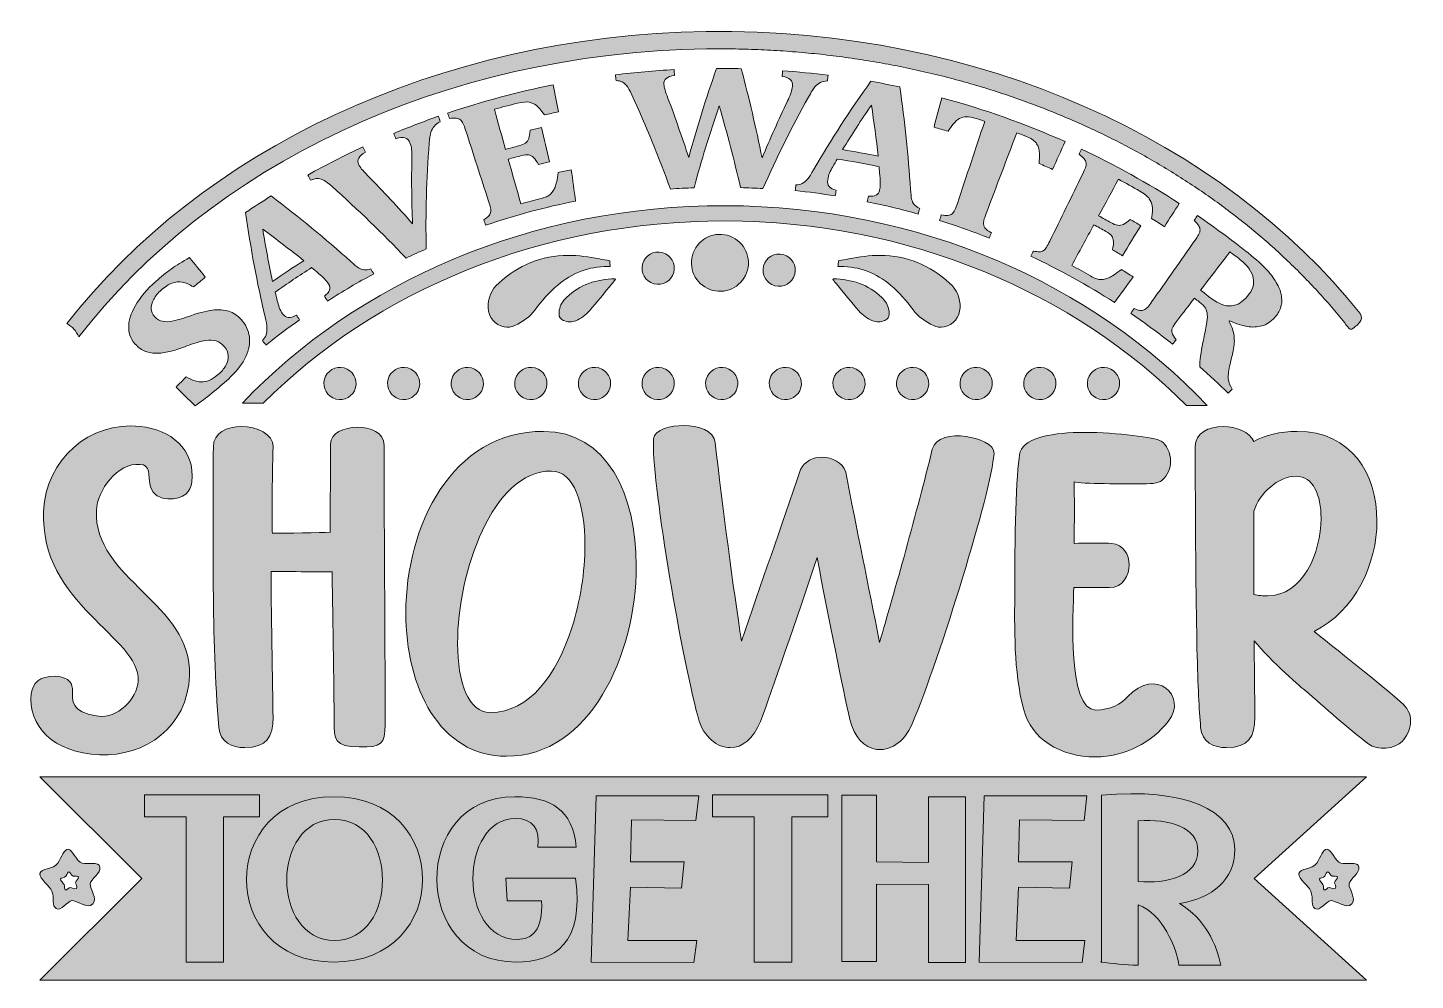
# Model space of a CAD drawing. Header units: inches. Extents: x 56 to 1023, y -872 to -208.
import ezdxf

# ---------------------------------------------------------------- set-up
doc = ezdxf.new("R2010")
doc.units = ezdxf.units.IN
doc.header["$MEASUREMENT"] = 0
doc.layers.add('Layer 1', color=7, linetype='Continuous')

# ---------------------------------------------------------------- blocks, each defined once
blk = doc.blocks.new('block 2')
at = {"layer": 'Layer 1', "true_color": 0xffffff}
h = blk.add_hatch(color=7, dxfattribs=at)
h.dxf.hatch_style = 2
edge = h.paths.add_edge_path()
edge.add_spline(control_points=[(961.57, -780.84), (958.66, -780.93), (957.18, -786.09), (954.33, -790.58), (951.48, -795.07), (942.41, -794.12), (941.9, -797.88), (941.38, -801.64), (949.2, -806.89), (950.26, -810.05), (952.21, -815.87), (949.9, -820.02), (953.13, -822.25), (956.36, -824.47), (961.27, -816.82), (964.23, -816.61), (967.18, -816.4), (975.27, -822.99), (978.74, -819.02), (982.21, -815.05), (976.54, -808.58), (976.96, -805.06), (977.39, -801.53), (984.57, -797.51), (983.74, -793.36), (982.9, -789.2), (975.12, -791.62), (971.26, -790.65), (967.4, -789.69), (964.47, -780.75), (961.57, -780.84)], knot_values=[0, 0, 0, 0, 1, 1, 1, 2, 2, 2, 3, 3, 3, 4, 4, 4, 5, 5, 5, 6, 6, 6, 7, 7, 7, 8, 8, 8, 9, 9, 9, 10, 10, 10, 10], degree=3, periodic=1)
edge = h.paths.add_edge_path()
edge.add_spline(control_points=[(968.82, -800.42), (969.07, -801.68), (966.9, -802.89), (966.78, -803.96), (966.65, -805.02), (968.36, -806.97), (967.31, -808.17), (966.27, -809.37), (963.83, -807.38), (962.93, -807.44), (962.04, -807.51), (960.56, -809.82), (959.59, -809.14), (958.61, -808.47), (959.31, -807.22), (958.72, -805.46), (958.4, -804.51), (956.04, -802.93), (956.19, -801.79), (956.35, -800.65), (959.09, -800.94), (959.95, -799.59), (960.81, -798.23), (961.25, -796.67), (962.13, -796.65), (963.01, -796.62), (963.89, -799.32), (965.06, -799.61), (966.22, -799.9), (968.57, -799.17), (968.82, -800.42)], knot_values=[0, 0, 0, 0, 1, 1, 1, 2, 2, 2, 3, 3, 3, 4, 4, 4, 5, 5, 5, 6, 6, 6, 7, 7, 7, 8, 8, 8, 9, 9, 9, 10, 10, 10, 10], degree=3, periodic=1)
at = {"layer": 'Layer 1', "lineweight": 0}
for points in [[(961.57, -780.84), (958.66, -780.93), (957.18, -786.09), (954.33, -790.58), (951.48, -795.07), (942.41, -794.12), (941.9, -797.88), (941.38, -801.64), (949.2, -806.89), (950.26, -810.05), (952.21, -815.87), (949.9, -820.02), (953.13, -822.25), (956.36, -824.47), (961.27, -816.82), (964.23, -816.61), (967.18, -816.4), (975.27, -822.99), (978.74, -819.02), (982.21, -815.05), (976.54, -808.58), (976.96, -805.06), (977.39, -801.53), (984.57, -797.51), (983.74, -793.36), (982.9, -789.2), (975.12, -791.62), (971.26, -790.65), (967.4, -789.69), (964.47, -780.75), (961.57, -780.84)], [(968.82, -800.42), (969.07, -801.68), (966.9, -802.89), (966.78, -803.96), (966.65, -805.02), (968.36, -806.97), (967.31, -808.17), (966.27, -809.37), (963.83, -807.38), (962.93, -807.44), (962.04, -807.51), (960.56, -809.82), (959.59, -809.14), (958.61, -808.47), (959.31, -807.22), (958.72, -805.46), (958.4, -804.51), (956.04, -802.93), (956.19, -801.79), (956.35, -800.65), (959.09, -800.94), (959.95, -799.59), (960.81, -798.23), (961.25, -796.67), (962.13, -796.65), (963.01, -796.62), (963.89, -799.32), (965.06, -799.61), (966.22, -799.9), (968.57, -799.17), (968.82, -800.42)]]:
    blk.add_open_spline(points, degree=3, knots=[0, 0, 0, 0, 1, 1, 1, 2, 2, 2, 3, 3, 3, 4, 4, 4, 5, 5, 5, 6, 6, 6, 7, 7, 7, 8, 8, 8, 9, 9, 9, 10, 10, 10, 10], dxfattribs=at)
blk = doc.blocks.new('block 3')
at = {"layer": 'Layer 1', "true_color": 0xffffff}
h = blk.add_hatch(color=7, dxfattribs=at)
h.dxf.hatch_style = 2
edge = h.paths.add_edge_path()
edge.add_spline(control_points=[(84.11, -780.84), (81.2, -780.93), (79.73, -786.09), (76.87, -790.58), (74.02, -795.07), (64.96, -794.12), (64.44, -797.88), (63.93, -801.64), (71.74, -806.89), (72.8, -810.05), (74.76, -815.87), (72.45, -820.02), (75.68, -822.25), (78.91, -824.47), (83.82, -816.82), (86.77, -816.61), (89.73, -816.4), (97.81, -822.99), (101.28, -819.02), (104.75, -815.05), (99.08, -808.58), (99.51, -805.06), (99.93, -801.53), (107.11, -797.51), (106.28, -793.36), (105.45, -789.2), (97.66, -791.62), (93.8, -790.65), (89.94, -789.69), (87.02, -780.75), (84.11, -780.84)], knot_values=[0, 0, 0, 0, 1, 1, 1, 2, 2, 2, 3, 3, 3, 4, 4, 4, 5, 5, 5, 6, 6, 6, 7, 7, 7, 8, 8, 8, 9, 9, 9, 10, 10, 10, 10], degree=3, periodic=1)
edge = h.paths.add_edge_path()
edge.add_spline(control_points=[(91.37, -800.42), (91.62, -801.68), (89.45, -802.89), (89.32, -803.96), (89.19, -805.02), (90.91, -806.97), (89.86, -808.17), (88.81, -809.37), (86.37, -807.38), (85.48, -807.44), (84.59, -807.51), (83.11, -809.82), (82.13, -809.14), (81.16, -808.47), (81.85, -807.22), (81.26, -805.46), (80.94, -804.51), (78.58, -802.93), (78.74, -801.79), (78.9, -800.65), (81.63, -800.94), (82.49, -799.59), (83.35, -798.23), (83.8, -796.67), (84.68, -796.65), (85.55, -796.62), (86.44, -799.32), (87.6, -799.61), (88.77, -799.9), (91.12, -799.17), (91.37, -800.42)], knot_values=[0, 0, 0, 0, 1, 1, 1, 2, 2, 2, 3, 3, 3, 4, 4, 4, 5, 5, 5, 6, 6, 6, 7, 7, 7, 8, 8, 8, 9, 9, 9, 10, 10, 10, 10], degree=3, periodic=1)
at = {"layer": 'Layer 1', "lineweight": 0}
for points in [[(84.11, -780.84), (81.2, -780.93), (79.73, -786.09), (76.87, -790.58), (74.02, -795.07), (64.96, -794.12), (64.44, -797.88), (63.93, -801.64), (71.74, -806.89), (72.8, -810.05), (74.76, -815.87), (72.45, -820.02), (75.68, -822.25), (78.91, -824.47), (83.82, -816.82), (86.77, -816.61), (89.73, -816.4), (97.81, -822.99), (101.28, -819.02), (104.75, -815.05), (99.08, -808.58), (99.51, -805.06), (99.93, -801.53), (107.11, -797.51), (106.28, -793.36), (105.45, -789.2), (97.66, -791.62), (93.8, -790.65), (89.94, -789.69), (87.02, -780.75), (84.11, -780.84)], [(91.37, -800.42), (91.62, -801.68), (89.45, -802.89), (89.32, -803.96), (89.19, -805.02), (90.91, -806.97), (89.86, -808.17), (88.81, -809.37), (86.37, -807.38), (85.48, -807.44), (84.59, -807.51), (83.11, -809.82), (82.13, -809.14), (81.16, -808.47), (81.85, -807.22), (81.26, -805.46), (80.94, -804.51), (78.58, -802.93), (78.74, -801.79), (78.9, -800.65), (81.63, -800.94), (82.49, -799.59), (83.35, -798.23), (83.8, -796.67), (84.68, -796.65), (85.55, -796.62), (86.44, -799.32), (87.6, -799.61), (88.77, -799.9), (91.12, -799.17), (91.37, -800.42)]]:
    blk.add_open_spline(points, degree=3, knots=[0, 0, 0, 0, 1, 1, 1, 2, 2, 2, 3, 3, 3, 4, 4, 4, 5, 5, 5, 6, 6, 6, 7, 7, 7, 8, 8, 8, 9, 9, 9, 10, 10, 10, 10], dxfattribs=at)
blk = doc.blocks.new('block 5')
at = {"layer": 'Layer 1', "true_color": 0x010101}
h = blk.add_hatch(color=18, dxfattribs=at)
h.dxf.hatch_style = 2
edge = h.paths.add_edge_path()
edge.add_spline(control_points=[(166.38, -451.61), (170.62, -454.15), (174.56, -455.28), (178.21, -455.03), (181.86, -454.77), (185.6, -452.82), (189.53, -449.19), (191.58, -447.3), (193.16, -445.32), (194.27, -443.24), (195.39, -441.15), (195.87, -439), (195.7, -436.75), (195.54, -434.51), (194.58, -432.37), (192.8, -430.33), (191.17, -428.45), (189.33, -427.18), (187.28, -426.54), (185.23, -425.9), (182.71, -425.79), (179.74, -426.23), (176.77, -426.68), (172.98, -427.74), (168.39, -429.48), (164.47, -430.99), (160.78, -432.25), (157.31, -433.25), (153.84, -434.26), (150.58, -434.85), (147.53, -435.02), (144.47, -435.2), (141.64, -434.9), (139.02, -434.11), (136.4, -433.33), (134.01, -431.89), (131.85, -429.77), (128.31, -426.31), (126.42, -422.21), (126.29, -417.43), (126.15, -412.65), (127.7, -407.4), (131, -401.76), (134.29, -396.12), (139.02, -390.48), (145.17, -385), (148.77, -381.79), (152.37, -378.92), (155.94, -376.39), (159.52, -373.85), (163.77, -371.18), (168.7, -368.44), (172.37, -372.99), (176.03, -377.54), (179.7, -382.09), (176.93, -384.32), (174.18, -386.59), (171.45, -388.88), (168.65, -387.07), (166.05, -385.96), (163.65, -385.54), (161.25, -385.12), (158.87, -385.34), (156.52, -386.2), (154.17, -387.07), (151.64, -388.69), (148.97, -391.08), (146.69, -393.12), (144.94, -395.26), (143.7, -397.49), (142.47, -399.72), (141.9, -401.89), (141.97, -404), (142.05, -406.12), (142.87, -407.99), (144.42, -409.63), (146.02, -411.33), (147.84, -412.4), (149.87, -412.84), (151.9, -413.28), (154.47, -413.16), (157.59, -412.51), (160.72, -411.85), (164.9, -410.56), (170.15, -408.73), (176.56, -406.52), (181.92, -405.3), (186.21, -404.94), (190.5, -404.58), (194.21, -405.04), (197.32, -406.27), (200.44, -407.5), (203.2, -409.64), (205.62, -412.66), (208.72, -416.53), (210.34, -420.74), (210.57, -425.26), (210.79, -429.79), (209.59, -434.41), (207, -439.19), (204.41, -443.98), (200.67, -448.56), (195.76, -453.06), (192.26, -456.27), (188.49, -459.51), (184.44, -462.79), (180.4, -466.07), (176.47, -469.07), (172.62, -471.75), (168.18, -467.42), (163.73, -463.09), (159.28, -458.77), (161.63, -456.35), (163.99, -453.97), (166.38, -451.61)], knot_values=[0, 0, 0, 0, 1, 1, 1, 2, 2, 2, 3, 3, 3, 4, 4, 4, 5, 5, 5, 6, 6, 6, 7, 7, 7, 8, 8, 8, 9, 9, 9, 10, 10, 10, 11, 11, 11, 12, 12, 12, 13, 13, 13, 14, 14, 14, 15, 15, 15, 16, 16, 16, 17, 17, 17, 18, 18, 18, 19, 19, 19, 20, 20, 20, 21, 21, 21, 22, 22, 22, 23, 23, 23, 24, 24, 24, 25, 25, 25, 26, 26, 26, 27, 27, 27, 28, 28, 28, 29, 29, 29, 30, 30, 30, 31, 31, 31, 32, 32, 32, 33, 33, 33, 34, 34, 34, 35, 35, 35, 36, 36, 36, 37, 37, 37, 38, 38, 38, 38], degree=3, periodic=1)
at = {"layer": 'Layer 1', "lineweight": 0}
blk.add_open_spline([(166.38, -451.61), (170.62, -454.15), (174.56, -455.28), (178.21, -455.03), (181.86, -454.77), (185.6, -452.82), (189.53, -449.19), (191.58, -447.3), (193.16, -445.32), (194.27, -443.24), (195.39, -441.15), (195.87, -439), (195.7, -436.75), (195.54, -434.51), (194.58, -432.37), (192.8, -430.33), (191.17, -428.45), (189.33, -427.18), (187.28, -426.54), (185.23, -425.9), (182.71, -425.79), (179.74, -426.23), (176.77, -426.68), (172.98, -427.74), (168.39, -429.48), (164.47, -430.99), (160.78, -432.25), (157.31, -433.25), (153.84, -434.26), (150.58, -434.85), (147.53, -435.02), (144.47, -435.2), (141.64, -434.9), (139.02, -434.11), (136.4, -433.33), (134.01, -431.89), (131.85, -429.77), (128.31, -426.31), (126.42, -422.21), (126.29, -417.43), (126.15, -412.65), (127.7, -407.4), (131, -401.76), (134.29, -396.12), (139.02, -390.48), (145.17, -385), (148.77, -381.79), (152.37, -378.92), (155.94, -376.39), (159.52, -373.85), (163.77, -371.18), (168.7, -368.44), (172.37, -372.99), (176.03, -377.54), (179.7, -382.09), (176.93, -384.32), (174.18, -386.59), (171.45, -388.88), (168.65, -387.07), (166.05, -385.96), (163.65, -385.54), (161.25, -385.12), (158.87, -385.34), (156.52, -386.2), (154.17, -387.07), (151.64, -388.69), (148.97, -391.08), (146.69, -393.12), (144.94, -395.26), (143.7, -397.49), (142.47, -399.72), (141.9, -401.89), (141.97, -404), (142.05, -406.12), (142.87, -407.99), (144.42, -409.63), (146.02, -411.33), (147.84, -412.4), (149.87, -412.84), (151.9, -413.28), (154.47, -413.16), (157.59, -412.51), (160.72, -411.85), (164.9, -410.56), (170.15, -408.73), (176.56, -406.52), (181.92, -405.3), (186.21, -404.94), (190.5, -404.58), (194.21, -405.04), (197.32, -406.27), (200.44, -407.5), (203.2, -409.64), (205.62, -412.66), (208.72, -416.53), (210.34, -420.74), (210.57, -425.26), (210.79, -429.79), (209.59, -434.41), (207, -439.19), (204.41, -443.98), (200.67, -448.56), (195.76, -453.06), (192.26, -456.27), (188.49, -459.51), (184.44, -462.79), (180.4, -466.07), (176.47, -469.07), (172.62, -471.75), (168.18, -467.42), (163.73, -463.09), (159.28, -458.77), (161.63, -456.35), (163.99, -453.97), (166.38, -451.61)], degree=3, knots=[0, 0, 0, 0, 1, 1, 1, 2, 2, 2, 3, 3, 3, 4, 4, 4, 5, 5, 5, 6, 6, 6, 7, 7, 7, 8, 8, 8, 9, 9, 9, 10, 10, 10, 11, 11, 11, 12, 12, 12, 13, 13, 13, 14, 14, 14, 15, 15, 15, 16, 16, 16, 17, 17, 17, 18, 18, 18, 19, 19, 19, 20, 20, 20, 21, 21, 21, 22, 22, 22, 23, 23, 23, 24, 24, 24, 25, 25, 25, 26, 26, 26, 27, 27, 27, 28, 28, 28, 29, 29, 29, 30, 30, 30, 31, 31, 31, 32, 32, 32, 33, 33, 33, 34, 34, 34, 35, 35, 35, 36, 36, 36, 37, 37, 37, 38, 38, 38, 38], dxfattribs=at)
blk = doc.blocks.new('block 6')
at = {"layer": 'Layer 1', "true_color": 0x010101}
h = blk.add_hatch(color=18, dxfattribs=at)
h.dxf.hatch_style = 2
edge = h.paths.add_edge_path()
edge.add_spline(control_points=[(253.82, -375.43), (245.23, -380.84), (236.76, -386.53), (228.43, -392.48), (228.9, -394.5), (229.37, -396.51), (229.85, -398.53), (230.25, -400.22), (230.73, -401.81), (231.27, -403.28), (231.82, -404.75), (232.59, -406.17), (233.58, -407.54), (235.91, -410.74), (239.08, -411.02), (243.15, -408.49), (243.91, -409.58), (244.68, -410.67), (245.44, -411.75), (237.49, -417.38), (229.65, -423.25), (221.96, -429.38), (221.13, -428.34), (220.31, -427.3), (219.48, -426.26), (220.72, -425.06), (221.58, -423.72), (222.06, -422.22), (222.54, -420.72), (222.74, -419.03), (222.66, -417.16), (222.58, -415.29), (222.15, -412.85), (221.4, -409.82), (215.72, -386.02), (211.18, -361.7), (207.81, -336.97), (213.67, -333.01), (219.58, -329.18), (225.54, -325.45), (244.84, -340), (263.38, -355.26), (281.12, -371.16), (283.5, -373.29), (285.28, -374.75), (286.5, -375.52), (287.72, -376.3), (288.99, -376.76), (290.33, -376.93), (291.66, -377.09), (293.27, -376.86), (295.15, -376.26), (295.78, -377.43), (296.42, -378.6), (297.05, -379.77), (286.14, -385.65), (275.4, -391.96), (264.86, -398.7), (264.14, -397.58), (263.43, -396.46), (262.71, -395.34), (264.58, -393.85), (265.76, -392.43), (266.24, -391.03), (266.72, -389.64), (266.52, -388.23), (265.63, -386.79), (264.98, -385.72), (264.11, -384.63), (263.02, -383.5), (261.94, -382.37), (260.46, -381.01), (258.59, -379.42), (257.01, -378.09), (255.42, -376.75), (253.82, -375.43)], knot_values=[0, 0, 0, 0, 1, 1, 1, 2, 2, 2, 3, 3, 3, 4, 4, 4, 5, 5, 5, 6, 6, 6, 7, 7, 7, 8, 8, 8, 9, 9, 9, 10, 10, 10, 11, 11, 11, 12, 12, 12, 13, 13, 13, 14, 14, 14, 15, 15, 15, 16, 16, 16, 17, 17, 17, 18, 18, 18, 19, 19, 19, 20, 20, 20, 21, 21, 21, 22, 22, 22, 23, 23, 23, 24, 24, 24, 25, 25, 25, 25], degree=3, periodic=1)
edge = h.paths.add_edge_path()
edge.add_spline(control_points=[(226.58, -385.12), (233.72, -380.07), (240.96, -375.22), (248.28, -370.56), (238.95, -363.06), (229.42, -355.72), (219.72, -348.56), (221.72, -360.85), (224.01, -373.04), (226.58, -385.12)], knot_values=[0, 0, 0, 0, 1, 1, 1, 2, 2, 2, 3, 3, 3, 3], degree=3, periodic=1)
at = {"layer": 'Layer 1', "lineweight": 0}
for points, knots in [([(253.82, -375.43), (245.23, -380.84), (236.76, -386.53), (228.43, -392.48), (228.9, -394.5), (229.37, -396.51), (229.85, -398.53), (230.25, -400.22), (230.73, -401.81), (231.27, -403.28), (231.82, -404.75), (232.59, -406.17), (233.58, -407.54), (235.91, -410.74), (239.08, -411.02), (243.15, -408.49), (243.91, -409.58), (244.68, -410.67), (245.44, -411.75), (237.49, -417.38), (229.65, -423.25), (221.96, -429.38), (221.13, -428.34), (220.31, -427.3), (219.48, -426.26), (220.72, -425.06), (221.58, -423.72), (222.06, -422.22), (222.54, -420.72), (222.74, -419.03), (222.66, -417.16), (222.58, -415.29), (222.15, -412.85), (221.4, -409.82), (215.72, -386.02), (211.18, -361.7), (207.81, -336.97), (213.67, -333.01), (219.58, -329.18), (225.54, -325.45), (244.84, -340), (263.38, -355.26), (281.12, -371.16), (283.5, -373.29), (285.28, -374.75), (286.5, -375.52), (287.72, -376.3), (288.99, -376.76), (290.33, -376.93), (291.66, -377.09), (293.27, -376.86), (295.15, -376.26), (295.78, -377.43), (296.42, -378.6), (297.05, -379.77), (286.14, -385.65), (275.4, -391.96), (264.86, -398.7), (264.14, -397.58), (263.43, -396.46), (262.71, -395.34), (264.58, -393.85), (265.76, -392.43), (266.24, -391.03), (266.72, -389.64), (266.52, -388.23), (265.63, -386.79), (264.98, -385.72), (264.11, -384.63), (263.02, -383.5), (261.94, -382.37), (260.46, -381.01), (258.59, -379.42), (257.01, -378.09), (255.42, -376.75), (253.82, -375.43)], [0, 0, 0, 0, 1, 1, 1, 2, 2, 2, 3, 3, 3, 4, 4, 4, 5, 5, 5, 6, 6, 6, 7, 7, 7, 8, 8, 8, 9, 9, 9, 10, 10, 10, 11, 11, 11, 12, 12, 12, 13, 13, 13, 14, 14, 14, 15, 15, 15, 16, 16, 16, 17, 17, 17, 18, 18, 18, 19, 19, 19, 20, 20, 20, 21, 21, 21, 22, 22, 22, 23, 23, 23, 24, 24, 24, 25, 25, 25, 25]), ([(226.58, -385.12), (233.72, -380.07), (240.96, -375.22), (248.28, -370.56), (238.95, -363.06), (229.42, -355.72), (219.72, -348.56), (221.72, -360.85), (224.01, -373.04), (226.58, -385.12)], [0, 0, 0, 0, 1, 1, 1, 2, 2, 2, 3, 3, 3, 3])]:
    blk.add_open_spline(points, degree=3, knots=knots, dxfattribs=at)
blk = doc.blocks.new('block 7')
at = {"layer": 'Layer 1', "true_color": 0x010101}
h = blk.add_hatch(color=18, dxfattribs=at)
h.dxf.hatch_style = 2
edge = h.paths.add_edge_path()
edge.add_spline(control_points=[(323.65, -298.08), (323.71, -296.24), (323.66, -294.54), (323.5, -293), (323.34, -291.45), (322.96, -289.92), (322.34, -288.38), (321.61, -286.55), (320.45, -285.39), (318.84, -284.9), (317.24, -284.42), (315.15, -284.62), (312.57, -285.51), (312.06, -284.29), (311.55, -283.06), (311.04, -281.83), (321.32, -277.55), (331.7, -273.58), (342.17, -269.9), (342.61, -271.16), (343.05, -272.41), (343.49, -273.66), (341.74, -274.54), (340.35, -275.56), (339.33, -276.72), (338.31, -277.88), (337.53, -279.3), (336.99, -280.98), (336.44, -282.66), (336.03, -285.23), (335.78, -288.68), (333.84, -313.42), (333.15, -338.01), (333.67, -362.34), (328.96, -364.41), (324.28, -366.56), (319.63, -368.78), (303.27, -351.58), (286.08, -334.95), (268.08, -318.96), (265.68, -316.82), (263.82, -315.38), (262.54, -314.63), (261.26, -313.87), (259.89, -313.45), (258.42, -313.35), (256.96, -313.26), (255.16, -313.59), (253.03, -314.35), (252.39, -313.19), (251.74, -312.03), (251.09, -310.87), (263.72, -303.84), (276.56, -297.31), (289.57, -291.27), (290.13, -292.48), (290.69, -293.68), (291.25, -294.89), (288.92, -296.24), (287.38, -297.62), (286.61, -299.01), (285.85, -300.4), (285.84, -301.85), (286.57, -303.38), (287.15, -304.58), (287.85, -305.68), (288.67, -306.69), (289.5, -307.71), (290.94, -309.26), (293, -311.36), (303.7, -322.29), (314.08, -333.45), (324.14, -344.82), (323.51, -329.33), (323.35, -313.75), (323.65, -298.08)], knot_values=[0, 0, 0, 0, 1, 1, 1, 2, 2, 2, 3, 3, 3, 4, 4, 4, 5, 5, 5, 6, 6, 6, 7, 7, 7, 8, 8, 8, 9, 9, 9, 10, 10, 10, 11, 11, 11, 12, 12, 12, 13, 13, 13, 14, 14, 14, 15, 15, 15, 16, 16, 16, 17, 17, 17, 18, 18, 18, 19, 19, 19, 20, 20, 20, 21, 21, 21, 22, 22, 22, 23, 23, 23, 24, 24, 24, 25, 25, 25, 25], degree=3, periodic=1)
at = {"layer": 'Layer 1', "lineweight": 0}
blk.add_open_spline([(323.65, -298.08), (323.71, -296.24), (323.66, -294.54), (323.5, -293), (323.34, -291.45), (322.96, -289.92), (322.34, -288.38), (321.61, -286.55), (320.45, -285.39), (318.84, -284.9), (317.24, -284.42), (315.15, -284.62), (312.57, -285.51), (312.06, -284.29), (311.55, -283.06), (311.04, -281.83), (321.32, -277.55), (331.7, -273.58), (342.17, -269.9), (342.61, -271.16), (343.05, -272.41), (343.49, -273.66), (341.74, -274.54), (340.35, -275.56), (339.33, -276.72), (338.31, -277.88), (337.53, -279.3), (336.99, -280.98), (336.44, -282.66), (336.03, -285.23), (335.78, -288.68), (333.84, -313.42), (333.15, -338.01), (333.67, -362.34), (328.96, -364.41), (324.28, -366.56), (319.63, -368.78), (303.27, -351.58), (286.08, -334.95), (268.08, -318.96), (265.68, -316.82), (263.82, -315.38), (262.54, -314.63), (261.26, -313.87), (259.89, -313.45), (258.42, -313.35), (256.96, -313.26), (255.16, -313.59), (253.03, -314.35), (252.39, -313.19), (251.74, -312.03), (251.09, -310.87), (263.72, -303.84), (276.56, -297.31), (289.57, -291.27), (290.13, -292.48), (290.69, -293.68), (291.25, -294.89), (288.92, -296.24), (287.38, -297.62), (286.61, -299.01), (285.85, -300.4), (285.84, -301.85), (286.57, -303.38), (287.15, -304.58), (287.85, -305.68), (288.67, -306.69), (289.5, -307.71), (290.94, -309.26), (293, -311.36), (303.7, -322.29), (314.08, -333.45), (324.14, -344.82), (323.51, -329.33), (323.35, -313.75), (323.65, -298.08)], degree=3, knots=[0, 0, 0, 0, 1, 1, 1, 2, 2, 2, 3, 3, 3, 4, 4, 4, 5, 5, 5, 6, 6, 6, 7, 7, 7, 8, 8, 8, 9, 9, 9, 10, 10, 10, 11, 11, 11, 12, 12, 12, 13, 13, 13, 14, 14, 14, 15, 15, 15, 16, 16, 16, 17, 17, 17, 18, 18, 18, 19, 19, 19, 20, 20, 20, 21, 21, 21, 22, 22, 22, 23, 23, 23, 24, 24, 24, 25, 25, 25, 25], dxfattribs=at)
blk = doc.blocks.new('block 8')
at = {"layer": 'Layer 1', "true_color": 0x010101}
h = blk.add_hatch(color=18, dxfattribs=at)
h.dxf.hatch_style = 2
edge = h.paths.add_edge_path()
edge.add_spline(control_points=[(422.2, -248), (423.46, -254.28), (424.72, -260.56), (425.98, -266.84), (422.66, -267.5), (419.34, -268.19), (416.03, -268.92), (413.62, -265.52), (411.68, -263.3), (410.26, -262.24), (408.83, -261.18), (407.24, -260.45), (405.49, -260.05), (403.74, -259.65), (400.97, -259.9), (397.18, -260.83), (391.83, -262.16), (386.5, -263.57), (381.18, -265.05), (383.78, -274.36), (386.39, -283.67), (388.99, -292.99), (392.05, -292.14), (395.12, -291.31), (398.19, -290.51), (400.24, -289.98), (401.78, -289.33), (402.82, -288.55), (403.87, -287.77), (404.64, -286.72), (405.13, -285.39), (405.63, -284.07), (405.94, -282.13), (406.08, -279.57), (408.76, -278.92), (411.44, -278.3), (414.13, -277.69), (415.93, -285.67), (417.74, -293.65), (419.54, -301.63), (416.97, -302.2), (414.4, -302.8), (411.84, -303.42), (410.65, -301.3), (409.52, -299.74), (408.45, -298.73), (407.38, -297.73), (406.24, -297.11), (405.03, -296.87), (403.82, -296.64), (402.13, -296.79), (399.97, -297.35), (396.94, -298.14), (393.91, -298.96), (390.89, -299.8), (393.79, -310.16), (396.68, -320.52), (399.58, -330.88), (404.25, -329.58), (408.94, -328.35), (413.64, -327.18), (415.16, -326.8), (416.42, -326.4), (417.42, -325.98), (418.42, -325.55), (419.28, -325.02), (420.01, -324.4), (420.73, -323.77), (421.39, -323), (421.99, -322.08), (422.58, -321.16), (423.08, -320.2), (423.48, -319.2), (423.87, -318.2), (424.25, -316.92), (424.6, -315.36), (424.95, -313.8), (425.25, -311.69), (425.52, -309.03), (428.59, -308.37), (431.67, -307.73), (434.75, -307.12), (435.76, -314.41), (436.79, -321.71), (437.83, -329), (416.64, -333.25), (395.68, -338.86), (375.08, -345.82), (374.65, -344.57), (374.22, -343.31), (373.8, -342.05), (375.23, -341.14), (376.33, -340.31), (377.1, -339.57), (377.87, -338.83), (378.35, -338), (378.54, -337.07), (378.73, -336.14), (378.7, -335.05), (378.43, -333.8), (378.17, -332.55), (377.74, -331), (377.15, -329.16), (371.8, -312.64), (366.46, -296.12), (361.11, -279.59), (360.53, -277.79), (359.98, -276.3), (359.46, -275.11), (358.94, -273.92), (358.31, -273.03), (357.55, -272.42), (356.8, -271.82), (355.82, -271.45), (354.62, -271.32), (353.42, -271.18), (351.84, -271.23), (349.87, -271.47), (349.44, -270.21), (349.01, -268.95), (348.59, -267.69), (372.75, -259.52), (397.34, -252.95), (422.2, -248)], knot_values=[0, 0, 0, 0, 1, 1, 1, 2, 2, 2, 3, 3, 3, 4, 4, 4, 5, 5, 5, 6, 6, 6, 7, 7, 7, 8, 8, 8, 9, 9, 9, 10, 10, 10, 11, 11, 11, 12, 12, 12, 13, 13, 13, 14, 14, 14, 15, 15, 15, 16, 16, 16, 17, 17, 17, 18, 18, 18, 19, 19, 19, 20, 20, 20, 21, 21, 21, 22, 22, 22, 23, 23, 23, 24, 24, 24, 25, 25, 25, 26, 26, 26, 27, 27, 27, 28, 28, 28, 29, 29, 29, 30, 30, 30, 31, 31, 31, 32, 32, 32, 33, 33, 33, 34, 34, 34, 35, 35, 35, 36, 36, 36, 37, 37, 37, 38, 38, 38, 39, 39, 39, 40, 40, 40, 41, 41, 41, 41], degree=3, periodic=1)
at = {"layer": 'Layer 1', "lineweight": 0}
blk.add_open_spline([(422.2, -248), (423.46, -254.28), (424.72, -260.56), (425.98, -266.84), (422.66, -267.5), (419.34, -268.19), (416.03, -268.92), (413.62, -265.52), (411.68, -263.3), (410.26, -262.24), (408.83, -261.18), (407.24, -260.45), (405.49, -260.05), (403.74, -259.65), (400.97, -259.9), (397.18, -260.83), (391.83, -262.16), (386.5, -263.57), (381.18, -265.05), (383.78, -274.36), (386.39, -283.67), (388.99, -292.99), (392.05, -292.14), (395.12, -291.31), (398.19, -290.51), (400.24, -289.98), (401.78, -289.33), (402.82, -288.55), (403.87, -287.77), (404.64, -286.72), (405.13, -285.39), (405.63, -284.07), (405.94, -282.13), (406.08, -279.57), (408.76, -278.92), (411.44, -278.3), (414.13, -277.69), (415.93, -285.67), (417.74, -293.65), (419.54, -301.63), (416.97, -302.2), (414.4, -302.8), (411.84, -303.42), (410.65, -301.3), (409.52, -299.74), (408.45, -298.73), (407.38, -297.73), (406.24, -297.11), (405.03, -296.87), (403.82, -296.64), (402.13, -296.79), (399.97, -297.35), (396.94, -298.14), (393.91, -298.96), (390.89, -299.8), (393.79, -310.16), (396.68, -320.52), (399.58, -330.88), (404.25, -329.58), (408.94, -328.35), (413.64, -327.18), (415.16, -326.8), (416.42, -326.4), (417.42, -325.98), (418.42, -325.55), (419.28, -325.02), (420.01, -324.4), (420.73, -323.77), (421.39, -323), (421.99, -322.08), (422.58, -321.16), (423.08, -320.2), (423.48, -319.2), (423.87, -318.2), (424.25, -316.92), (424.6, -315.36), (424.95, -313.8), (425.25, -311.69), (425.52, -309.03), (428.59, -308.37), (431.67, -307.73), (434.75, -307.12), (435.76, -314.41), (436.79, -321.71), (437.83, -329), (416.64, -333.25), (395.68, -338.86), (375.08, -345.82), (374.65, -344.57), (374.22, -343.31), (373.8, -342.05), (375.23, -341.14), (376.33, -340.31), (377.1, -339.57), (377.87, -338.83), (378.35, -338), (378.54, -337.07), (378.73, -336.14), (378.7, -335.05), (378.43, -333.8), (378.17, -332.55), (377.74, -331), (377.15, -329.16), (371.8, -312.64), (366.46, -296.12), (361.11, -279.59), (360.53, -277.79), (359.98, -276.3), (359.46, -275.11), (358.94, -273.92), (358.31, -273.03), (357.55, -272.42), (356.8, -271.82), (355.82, -271.45), (354.62, -271.32), (353.42, -271.18), (351.84, -271.23), (349.87, -271.47), (349.44, -270.21), (349.01, -268.95), (348.59, -267.69), (372.75, -259.52), (397.34, -252.95), (422.2, -248)], degree=3, knots=[0, 0, 0, 0, 1, 1, 1, 2, 2, 2, 3, 3, 3, 4, 4, 4, 5, 5, 5, 6, 6, 6, 7, 7, 7, 8, 8, 8, 9, 9, 9, 10, 10, 10, 11, 11, 11, 12, 12, 12, 13, 13, 13, 14, 14, 14, 15, 15, 15, 16, 16, 16, 17, 17, 17, 18, 18, 18, 19, 19, 19, 20, 20, 20, 21, 21, 21, 22, 22, 22, 23, 23, 23, 24, 24, 24, 25, 25, 25, 26, 26, 26, 27, 27, 27, 28, 28, 28, 29, 29, 29, 30, 30, 30, 31, 31, 31, 32, 32, 32, 33, 33, 33, 34, 34, 34, 35, 35, 35, 36, 36, 36, 37, 37, 37, 38, 38, 38, 39, 39, 39, 40, 40, 40, 41, 41, 41, 41], dxfattribs=at)
blk = doc.blocks.new('block 9')
at = {"layer": 'Layer 1', "true_color": 0x010101}
h = blk.add_hatch(color=18, dxfattribs=at)
h.dxf.hatch_style = 2
edge = h.paths.add_edge_path()
edge.add_spline(control_points=[(585.53, -259.2), (586.37, -257.41), (587.12, -255.6), (587.77, -253.77), (588.43, -251.95), (588.82, -250.38), (588.93, -249.05), (589.12, -246.97), (588.61, -245.38), (587.41, -244.28), (586.21, -243.19), (584.33, -242.46), (581.76, -242.11), (581.86, -240.79), (581.96, -239.46), (582.06, -238.13), (592.66, -238.92), (603.24, -239.98), (613.8, -241.33), (613.63, -242.65), (613.46, -243.97), (613.29, -245.29), (611.38, -245.37), (609.75, -245.75), (608.4, -246.42), (607.05, -247.09), (605.78, -248.11), (604.62, -249.47), (603.45, -250.84), (601.93, -253.18), (600.07, -256.51), (588.46, -277.47), (577.89, -298.76), (568.38, -320.32), (563.18, -320.01), (557.97, -319.79), (552.76, -319.64), (548.35, -300.59), (543.39, -281.6), (537.87, -262.69), (531.36, -281.61), (525.51, -300.64), (520.32, -319.75), (514.85, -319.95), (509.38, -320.23), (503.92, -320.6), (495.81, -298.53), (486.84, -276.66), (477, -255.02), (475.56, -251.85), (474.33, -249.67), (473.34, -248.49), (472.35, -247.3), (471.29, -246.45), (470.16, -245.93), (469.03, -245.41), (467.64, -245.09), (465.99, -244.97), (465.83, -243.65), (465.66, -242.33), (465.5, -241.01), (479.11, -239.33), (492.78, -238.12), (506.46, -237.38), (506.53, -238.71), (506.6, -240.04), (506.68, -241.37), (504.06, -241.75), (502.15, -242.45), (500.95, -243.46), (499.75, -244.46), (499.22, -245.81), (499.33, -247.5), (499.47, -249.63), (500.42, -252.9), (502.14, -257.31), (507.27, -271.01), (512.1, -284.78), (516.62, -298.61), (522.32, -277.81), (528.79, -257.11), (536.01, -236.53), (541.77, -236.51), (547.53, -236.57), (553.28, -236.71), (558.72, -257.4), (563.54, -278.17), (567.73, -298.97), (573.29, -285.62), (579.23, -272.36), (585.53, -259.2)], knot_values=[0, 0, 0, 0, 1, 1, 1, 2, 2, 2, 3, 3, 3, 4, 4, 4, 5, 5, 5, 6, 6, 6, 7, 7, 7, 8, 8, 8, 9, 9, 9, 10, 10, 10, 11, 11, 11, 12, 12, 12, 13, 13, 13, 14, 14, 14, 15, 15, 15, 16, 16, 16, 17, 17, 17, 18, 18, 18, 19, 19, 19, 20, 20, 20, 21, 21, 21, 22, 22, 22, 23, 23, 23, 24, 24, 24, 25, 25, 25, 26, 26, 26, 27, 27, 27, 28, 28, 28, 29, 29, 29, 30, 30, 30, 30], degree=3, periodic=1)
at = {"layer": 'Layer 1', "lineweight": 0}
blk.add_open_spline([(585.53, -259.2), (586.37, -257.41), (587.12, -255.6), (587.77, -253.77), (588.43, -251.95), (588.82, -250.38), (588.93, -249.05), (589.12, -246.97), (588.61, -245.38), (587.41, -244.28), (586.21, -243.19), (584.33, -242.46), (581.76, -242.11), (581.86, -240.79), (581.96, -239.46), (582.06, -238.13), (592.66, -238.92), (603.24, -239.98), (613.8, -241.33), (613.63, -242.65), (613.46, -243.97), (613.29, -245.29), (611.38, -245.37), (609.75, -245.75), (608.4, -246.42), (607.05, -247.09), (605.78, -248.11), (604.62, -249.47), (603.45, -250.84), (601.93, -253.18), (600.07, -256.51), (588.46, -277.47), (577.89, -298.76), (568.38, -320.32), (563.18, -320.01), (557.97, -319.79), (552.76, -319.64), (548.35, -300.59), (543.39, -281.6), (537.87, -262.69), (531.36, -281.61), (525.51, -300.64), (520.32, -319.75), (514.85, -319.95), (509.38, -320.23), (503.92, -320.6), (495.81, -298.53), (486.84, -276.66), (477, -255.02), (475.56, -251.85), (474.33, -249.67), (473.34, -248.49), (472.35, -247.3), (471.29, -246.45), (470.16, -245.93), (469.03, -245.41), (467.64, -245.09), (465.99, -244.97), (465.83, -243.65), (465.66, -242.33), (465.5, -241.01), (479.11, -239.33), (492.78, -238.12), (506.46, -237.38), (506.53, -238.71), (506.6, -240.04), (506.68, -241.37), (504.06, -241.75), (502.15, -242.45), (500.95, -243.46), (499.75, -244.46), (499.22, -245.81), (499.33, -247.5), (499.47, -249.63), (500.42, -252.9), (502.14, -257.31), (507.27, -271.01), (512.1, -284.78), (516.62, -298.61), (522.32, -277.81), (528.79, -257.11), (536.01, -236.53), (541.77, -236.51), (547.53, -236.57), (553.28, -236.71), (558.72, -257.4), (563.54, -278.17), (567.73, -298.97), (573.29, -285.62), (579.23, -272.36), (585.53, -259.2)], degree=3, knots=[0, 0, 0, 0, 1, 1, 1, 2, 2, 2, 3, 3, 3, 4, 4, 4, 5, 5, 5, 6, 6, 6, 7, 7, 7, 8, 8, 8, 9, 9, 9, 10, 10, 10, 11, 11, 11, 12, 12, 12, 13, 13, 13, 14, 14, 14, 15, 15, 15, 16, 16, 16, 17, 17, 17, 18, 18, 18, 19, 19, 19, 20, 20, 20, 21, 21, 21, 22, 22, 22, 23, 23, 23, 24, 24, 24, 25, 25, 25, 26, 26, 26, 27, 27, 27, 28, 28, 28, 29, 29, 29, 30, 30, 30, 30], dxfattribs=at)
blk = doc.blocks.new('block 10')
at = {"layer": 'Layer 1', "true_color": 0x010101}
h = blk.add_hatch(color=18, dxfattribs=at)
h.dxf.hatch_style = 2
edge = h.paths.add_edge_path()
edge.add_spline(control_points=[(649.26, -305.03), (639.6, -302.99), (629.9, -301.22), (620.16, -299.72), (619.11, -301.49), (618.08, -303.27), (617.05, -305.05), (616.17, -306.55), (615.43, -308.02), (614.8, -309.45), (614.18, -310.89), (613.75, -312.44), (613.5, -314.12), (612.94, -318.03), (614.91, -320.44), (619.41, -321.44), (619.2, -322.75), (618.99, -324.06), (618.78, -325.38), (609.52, -323.9), (600.22, -322.68), (590.9, -321.72), (591.04, -320.4), (591.17, -319.07), (591.31, -317.75), (592.95, -317.76), (594.44, -317.39), (595.77, -316.65), (597.11, -315.91), (598.37, -314.84), (599.58, -313.44), (600.78, -312.04), (602.13, -309.99), (603.66, -307.3), (615.81, -286.26), (629.14, -265.63), (643.63, -245.5), (650.35, -246.71), (657.05, -248.03), (663.74, -249.48), (667.21, -273.31), (669.71, -297.12), (671.24, -320.84), (671.44, -324.02), (671.69, -326.3), (672.02, -327.7), (672.34, -329.1), (672.91, -330.32), (673.74, -331.36), (674.57, -332.4), (675.85, -333.35), (677.6, -334.22), (677.24, -335.5), (676.88, -336.78), (676.52, -338.06), (664.78, -334.75), (652.94, -331.88), (641.04, -329.43), (641.31, -328.13), (641.58, -326.83), (641.85, -325.53), (644.16, -325.76), (645.95, -325.54), (647.24, -324.87), (648.52, -324.2), (649.35, -323.04), (649.71, -321.39), (649.98, -320.17), (650.13, -318.78), (650.15, -317.21), (650.16, -315.65), (650.07, -313.65), (649.85, -311.21), (649.66, -309.15), (649.46, -307.09), (649.26, -305.03)], knot_values=[0, 0, 0, 0, 1, 1, 1, 2, 2, 2, 3, 3, 3, 4, 4, 4, 5, 5, 5, 6, 6, 6, 7, 7, 7, 8, 8, 8, 9, 9, 9, 10, 10, 10, 11, 11, 11, 12, 12, 12, 13, 13, 13, 14, 14, 14, 15, 15, 15, 16, 16, 16, 17, 17, 17, 18, 18, 18, 19, 19, 19, 20, 20, 20, 21, 21, 21, 22, 22, 22, 23, 23, 23, 24, 24, 24, 25, 25, 25, 25], degree=3, periodic=1)
edge = h.paths.add_edge_path()
edge.add_spline(control_points=[(623.88, -293.14), (632.19, -294.47), (640.48, -295.99), (648.74, -297.7), (647.38, -285.83), (645.79, -273.96), (643.96, -262.08), (636.99, -272.32), (630.29, -282.68), (623.88, -293.14)], knot_values=[0, 0, 0, 0, 1, 1, 1, 2, 2, 2, 3, 3, 3, 3], degree=3, periodic=1)
at = {"layer": 'Layer 1', "lineweight": 0}
for points, knots in [([(649.26, -305.03), (639.6, -302.99), (629.9, -301.22), (620.16, -299.72), (619.11, -301.49), (618.08, -303.27), (617.05, -305.05), (616.17, -306.55), (615.43, -308.02), (614.8, -309.45), (614.18, -310.89), (613.75, -312.44), (613.5, -314.12), (612.94, -318.03), (614.91, -320.44), (619.41, -321.44), (619.2, -322.75), (618.99, -324.06), (618.78, -325.38), (609.52, -323.9), (600.22, -322.68), (590.9, -321.72), (591.04, -320.4), (591.17, -319.07), (591.31, -317.75), (592.95, -317.76), (594.44, -317.39), (595.77, -316.65), (597.11, -315.91), (598.37, -314.84), (599.58, -313.44), (600.78, -312.04), (602.13, -309.99), (603.66, -307.3), (615.81, -286.26), (629.14, -265.63), (643.63, -245.5), (650.35, -246.71), (657.05, -248.03), (663.74, -249.48), (667.21, -273.31), (669.71, -297.12), (671.24, -320.84), (671.44, -324.02), (671.69, -326.3), (672.02, -327.7), (672.34, -329.1), (672.91, -330.32), (673.74, -331.36), (674.57, -332.4), (675.85, -333.35), (677.6, -334.22), (677.24, -335.5), (676.88, -336.78), (676.52, -338.06), (664.78, -334.75), (652.94, -331.88), (641.04, -329.43), (641.31, -328.13), (641.58, -326.83), (641.85, -325.53), (644.16, -325.76), (645.95, -325.54), (647.24, -324.87), (648.52, -324.2), (649.35, -323.04), (649.71, -321.39), (649.98, -320.17), (650.13, -318.78), (650.15, -317.21), (650.16, -315.65), (650.07, -313.65), (649.85, -311.21), (649.66, -309.15), (649.46, -307.09), (649.26, -305.03)], [0, 0, 0, 0, 1, 1, 1, 2, 2, 2, 3, 3, 3, 4, 4, 4, 5, 5, 5, 6, 6, 6, 7, 7, 7, 8, 8, 8, 9, 9, 9, 10, 10, 10, 11, 11, 11, 12, 12, 12, 13, 13, 13, 14, 14, 14, 15, 15, 15, 16, 16, 16, 17, 17, 17, 18, 18, 18, 19, 19, 19, 20, 20, 20, 21, 21, 21, 22, 22, 22, 23, 23, 23, 24, 24, 24, 25, 25, 25, 25]), ([(623.88, -293.14), (632.19, -294.47), (640.48, -295.99), (648.74, -297.7), (647.38, -285.83), (645.79, -273.96), (643.96, -262.08), (636.99, -272.32), (630.29, -282.68), (623.88, -293.14)], [0, 0, 0, 0, 1, 1, 1, 2, 2, 2, 3, 3, 3, 3])]:
    blk.add_open_spline(points, degree=3, knots=knots, dxfattribs=at)
blk = doc.blocks.new('block 11')
at = {"layer": 'Layer 1', "true_color": 0x010101}
h = blk.add_hatch(color=18, dxfattribs=at)
h.dxf.hatch_style = 2
edge = h.paths.add_edge_path()
edge.add_spline(control_points=[(691.45, -342.51), (691.85, -341.24), (692.25, -339.97), (692.66, -338.71), (694.53, -339), (696.05, -339.1), (697.24, -339), (698.43, -338.9), (699.41, -338.53), (700.19, -337.9), (700.97, -337.26), (701.63, -336.34), (702.17, -335.14), (702.71, -333.95), (703.29, -332.43), (703.9, -330.59), (710.25, -311.54), (716.6, -292.48), (722.96, -273.42), (721, -272.77), (719.04, -272.13), (717.08, -271.5), (714.17, -270.57), (711.86, -270.15), (710.14, -270.21), (708.42, -270.27), (706.82, -270.71), (705.33, -271.53), (703.85, -272.35), (702.41, -273.62), (701.02, -275.33), (699.63, -277.04), (698.42, -278.69), (697.39, -280.28), (694.13, -279.34), (690.86, -278.42), (687.59, -277.54), (689.44, -270.71), (691.3, -263.89), (693.15, -257.06), (722.3, -264.95), (750.98, -275.11), (778.9, -287.55), (776.02, -294.01), (773.14, -300.47), (770.26, -306.93), (767.13, -305.53), (763.99, -304.17), (760.83, -302.83), (761.03, -299.94), (761.11, -297.79), (761.1, -296.38), (761.09, -294.98), (760.94, -293.73), (760.65, -292.63), (760.37, -291.53), (759.99, -290.55), (759.51, -289.7), (759.03, -288.85), (758.46, -288.09), (757.79, -287.43), (757.12, -286.77), (756.22, -286.11), (755.08, -285.46), (753.93, -284.81), (752.39, -284.09), (750.44, -283.33), (748.72, -282.67), (747.01, -282.01), (745.29, -281.36), (738.17, -300.14), (731.05, -318.93), (723.93, -337.71), (723.17, -339.71), (722.66, -341.25), (722.39, -342.33), (722.13, -343.42), (722.04, -344.34), (722.13, -345.11), (722.23, -345.88), (722.44, -346.55), (722.77, -347.13), (723.1, -347.71), (723.64, -348.33), (724.37, -348.98), (725.1, -349.63), (726.16, -350.34), (727.55, -351.11), (727.06, -352.34), (726.57, -353.58), (726.08, -354.81), (714.66, -350.28), (703.11, -346.18), (691.45, -342.51)], knot_values=[0, 0, 0, 0, 1, 1, 1, 2, 2, 2, 3, 3, 3, 4, 4, 4, 5, 5, 5, 6, 6, 6, 7, 7, 7, 8, 8, 8, 9, 9, 9, 10, 10, 10, 11, 11, 11, 12, 12, 12, 13, 13, 13, 14, 14, 14, 15, 15, 15, 16, 16, 16, 17, 17, 17, 18, 18, 18, 19, 19, 19, 20, 20, 20, 21, 21, 21, 22, 22, 22, 23, 23, 23, 24, 24, 24, 25, 25, 25, 26, 26, 26, 27, 27, 27, 28, 28, 28, 29, 29, 29, 30, 30, 30, 31, 31, 31, 31], degree=3, periodic=1)
at = {"layer": 'Layer 1', "lineweight": 0}
blk.add_open_spline([(691.45, -342.51), (691.85, -341.24), (692.25, -339.97), (692.66, -338.71), (694.53, -339), (696.05, -339.1), (697.24, -339), (698.43, -338.9), (699.41, -338.53), (700.19, -337.9), (700.97, -337.26), (701.63, -336.34), (702.17, -335.14), (702.71, -333.95), (703.29, -332.43), (703.9, -330.59), (710.25, -311.54), (716.6, -292.48), (722.96, -273.42), (721, -272.77), (719.04, -272.13), (717.08, -271.5), (714.17, -270.57), (711.86, -270.15), (710.14, -270.21), (708.42, -270.27), (706.82, -270.71), (705.33, -271.53), (703.85, -272.35), (702.41, -273.62), (701.02, -275.33), (699.63, -277.04), (698.42, -278.69), (697.39, -280.28), (694.13, -279.34), (690.86, -278.42), (687.59, -277.54), (689.44, -270.71), (691.3, -263.89), (693.15, -257.06), (722.3, -264.95), (750.98, -275.11), (778.9, -287.55), (776.02, -294.01), (773.14, -300.47), (770.26, -306.93), (767.13, -305.53), (763.99, -304.17), (760.83, -302.83), (761.03, -299.94), (761.11, -297.79), (761.1, -296.38), (761.09, -294.98), (760.94, -293.73), (760.65, -292.63), (760.37, -291.53), (759.99, -290.55), (759.51, -289.7), (759.03, -288.85), (758.46, -288.09), (757.79, -287.43), (757.12, -286.77), (756.22, -286.11), (755.08, -285.46), (753.93, -284.81), (752.39, -284.09), (750.44, -283.33), (748.72, -282.67), (747.01, -282.01), (745.29, -281.36), (738.17, -300.14), (731.05, -318.93), (723.93, -337.71), (723.17, -339.71), (722.66, -341.25), (722.39, -342.33), (722.13, -343.42), (722.04, -344.34), (722.13, -345.11), (722.23, -345.88), (722.44, -346.55), (722.77, -347.13), (723.1, -347.71), (723.64, -348.33), (724.37, -348.98), (725.1, -349.63), (726.16, -350.34), (727.55, -351.11), (727.06, -352.34), (726.57, -353.58), (726.08, -354.81), (714.66, -350.28), (703.11, -346.18), (691.45, -342.51)], degree=3, knots=[0, 0, 0, 0, 1, 1, 1, 2, 2, 2, 3, 3, 3, 4, 4, 4, 5, 5, 5, 6, 6, 6, 7, 7, 7, 8, 8, 8, 9, 9, 9, 10, 10, 10, 11, 11, 11, 12, 12, 12, 13, 13, 13, 14, 14, 14, 15, 15, 15, 16, 16, 16, 17, 17, 17, 18, 18, 18, 19, 19, 19, 20, 20, 20, 21, 21, 21, 22, 22, 22, 23, 23, 23, 24, 24, 24, 25, 25, 25, 26, 26, 26, 27, 27, 27, 28, 28, 28, 29, 29, 29, 30, 30, 30, 31, 31, 31, 31], dxfattribs=at)
blk = doc.blocks.new('block 12')
at = {"layer": 'Layer 1', "true_color": 0x010101}
h = blk.add_hatch(color=18, dxfattribs=at)
h.dxf.hatch_style = 2
edge = h.paths.add_edge_path()
edge.add_spline(control_points=[(858.56, -330.71), (855.09, -336.09), (851.62, -341.48), (848.15, -346.86), (845.2, -344.96), (842.24, -343.08), (839.27, -341.24), (839.85, -337.1), (839.97, -334.13), (839.66, -332.36), (839.34, -330.59), (838.67, -328.93), (837.65, -327.4), (836.63, -325.87), (834.4, -324.08), (830.94, -322.07), (826.04, -319.23), (821.11, -316.47), (816.15, -313.78), (811.55, -322.29), (806.95, -330.79), (802.34, -339.3), (805.2, -340.84), (808.04, -342.42), (810.88, -344.02), (812.76, -345.08), (814.36, -345.71), (815.69, -345.89), (817.01, -346.07), (818.31, -345.87), (819.61, -345.27), (820.91, -344.68), (822.5, -343.51), (824.4, -341.77), (826.84, -343.21), (829.27, -344.68), (831.7, -346.16), (827.44, -353.14), (823.18, -360.13), (818.92, -367.11), (816.6, -365.69), (814.28, -364.3), (811.94, -362.92), (812.55, -360.56), (812.8, -358.64), (812.71, -357.17), (812.62, -355.69), (812.21, -354.44), (811.48, -353.41), (810.75, -352.39), (809.39, -351.3), (807.4, -350.18), (804.6, -348.6), (801.8, -347.04), (798.98, -345.52), (793.86, -354.98), (788.74, -364.44), (783.62, -373.91), (787.98, -376.27), (792.31, -378.7), (796.62, -381.19), (798.01, -382), (799.22, -382.61), (800.26, -383.01), (801.3, -383.41), (802.31, -383.65), (803.29, -383.72), (804.27, -383.79), (805.3, -383.71), (806.39, -383.47), (807.48, -383.23), (808.52, -382.9), (809.52, -382.47), (810.51, -382.04), (811.69, -381.39), (813.05, -380.53), (814.41, -379.66), (816.11, -378.37), (818.18, -376.66), (820.93, -378.38), (823.68, -380.12), (826.41, -381.89), (822.04, -387.82), (817.68, -393.76), (813.34, -399.71), (794.53, -387.59), (775.1, -376.83), (755.19, -367.44), (755.76, -366.24), (756.33, -365.04), (756.89, -363.83), (758.57, -364.18), (759.95, -364.36), (761.03, -364.37), (762.11, -364.37), (763.05, -364.11), (763.84, -363.57), (764.63, -363.04), (765.36, -362.23), (766.04, -361.15), (766.72, -360.07), (767.49, -358.66), (768.34, -356.93), (775.97, -341.32), (783.6, -325.72), (791.23, -310.12), (792.06, -308.42), (792.7, -306.96), (793.15, -305.74), (793.6, -304.53), (793.76, -303.44), (793.63, -302.48), (793.5, -301.52), (793.04, -300.57), (792.26, -299.63), (791.47, -298.7), (790.28, -297.62), (788.68, -296.42), (789.25, -295.22), (789.81, -294.02), (790.38, -292.81), (813.73, -303.83), (836.51, -316.46), (858.56, -330.71)], knot_values=[0, 0, 0, 0, 1, 1, 1, 2, 2, 2, 3, 3, 3, 4, 4, 4, 5, 5, 5, 6, 6, 6, 7, 7, 7, 8, 8, 8, 9, 9, 9, 10, 10, 10, 11, 11, 11, 12, 12, 12, 13, 13, 13, 14, 14, 14, 15, 15, 15, 16, 16, 16, 17, 17, 17, 18, 18, 18, 19, 19, 19, 20, 20, 20, 21, 21, 21, 22, 22, 22, 23, 23, 23, 24, 24, 24, 25, 25, 25, 26, 26, 26, 27, 27, 27, 28, 28, 28, 29, 29, 29, 30, 30, 30, 31, 31, 31, 32, 32, 32, 33, 33, 33, 34, 34, 34, 35, 35, 35, 36, 36, 36, 37, 37, 37, 38, 38, 38, 39, 39, 39, 40, 40, 40, 41, 41, 41, 41], degree=3, periodic=1)
at = {"layer": 'Layer 1', "lineweight": 0}
blk.add_open_spline([(858.56, -330.71), (855.09, -336.09), (851.62, -341.48), (848.15, -346.86), (845.2, -344.96), (842.24, -343.08), (839.27, -341.24), (839.85, -337.1), (839.97, -334.13), (839.66, -332.36), (839.34, -330.59), (838.67, -328.93), (837.65, -327.4), (836.63, -325.87), (834.4, -324.08), (830.94, -322.07), (826.04, -319.23), (821.11, -316.47), (816.15, -313.78), (811.55, -322.29), (806.95, -330.79), (802.34, -339.3), (805.2, -340.84), (808.04, -342.42), (810.88, -344.02), (812.76, -345.08), (814.36, -345.71), (815.69, -345.89), (817.01, -346.07), (818.31, -345.87), (819.61, -345.27), (820.91, -344.68), (822.5, -343.51), (824.4, -341.77), (826.84, -343.21), (829.27, -344.68), (831.7, -346.16), (827.44, -353.14), (823.18, -360.13), (818.92, -367.11), (816.6, -365.69), (814.28, -364.3), (811.94, -362.92), (812.55, -360.56), (812.8, -358.64), (812.71, -357.17), (812.62, -355.69), (812.21, -354.44), (811.48, -353.41), (810.75, -352.39), (809.39, -351.3), (807.4, -350.18), (804.6, -348.6), (801.8, -347.04), (798.98, -345.52), (793.86, -354.98), (788.74, -364.44), (783.62, -373.91), (787.98, -376.27), (792.31, -378.7), (796.62, -381.19), (798.01, -382), (799.22, -382.61), (800.26, -383.01), (801.3, -383.41), (802.31, -383.65), (803.29, -383.72), (804.27, -383.79), (805.3, -383.71), (806.39, -383.47), (807.48, -383.23), (808.52, -382.9), (809.52, -382.47), (810.51, -382.04), (811.69, -381.39), (813.05, -380.53), (814.41, -379.66), (816.11, -378.37), (818.18, -376.66), (820.93, -378.38), (823.68, -380.12), (826.41, -381.89), (822.04, -387.82), (817.68, -393.76), (813.34, -399.71), (794.53, -387.59), (775.1, -376.83), (755.19, -367.44), (755.76, -366.24), (756.33, -365.04), (756.89, -363.83), (758.57, -364.18), (759.95, -364.36), (761.03, -364.37), (762.11, -364.37), (763.05, -364.11), (763.84, -363.57), (764.63, -363.04), (765.36, -362.23), (766.04, -361.15), (766.72, -360.07), (767.49, -358.66), (768.34, -356.93), (775.97, -341.32), (783.6, -325.72), (791.23, -310.12), (792.06, -308.42), (792.7, -306.96), (793.15, -305.74), (793.6, -304.53), (793.76, -303.44), (793.63, -302.48), (793.5, -301.52), (793.04, -300.57), (792.26, -299.63), (791.47, -298.7), (790.28, -297.62), (788.68, -296.42), (789.25, -295.22), (789.81, -294.02), (790.38, -292.81), (813.73, -303.83), (836.51, -316.46), (858.56, -330.71)], degree=3, knots=[0, 0, 0, 0, 1, 1, 1, 2, 2, 2, 3, 3, 3, 4, 4, 4, 5, 5, 5, 6, 6, 6, 7, 7, 7, 8, 8, 8, 9, 9, 9, 10, 10, 10, 11, 11, 11, 12, 12, 12, 13, 13, 13, 14, 14, 14, 15, 15, 15, 16, 16, 16, 17, 17, 17, 18, 18, 18, 19, 19, 19, 20, 20, 20, 21, 21, 21, 22, 22, 22, 23, 23, 23, 24, 24, 24, 25, 25, 25, 26, 26, 26, 27, 27, 27, 28, 28, 28, 29, 29, 29, 30, 30, 30, 31, 31, 31, 32, 32, 32, 33, 33, 33, 34, 34, 34, 35, 35, 35, 36, 36, 36, 37, 37, 37, 38, 38, 38, 39, 39, 39, 40, 40, 40, 41, 41, 41, 41], dxfattribs=at)
blk = doc.blocks.new('block 13')
at = {"layer": 'Layer 1', "true_color": 0x010101}
h = blk.add_hatch(color=18, dxfattribs=at)
h.dxf.hatch_style = 2
edge = h.paths.add_edge_path()
edge.add_spline(control_points=[(853.9, -428.78), (844.38, -421.22), (834.65, -414.06), (824.74, -407.28), (825.49, -406.18), (826.24, -405.09), (826.99, -403.99), (828.62, -404.62), (829.98, -405.03), (831.06, -405.22), (832.14, -405.4), (833.12, -405.3), (833.99, -404.9), (834.86, -404.51), (835.72, -403.83), (836.57, -402.87), (837.41, -401.92), (838.39, -400.65), (839.5, -399.06), (849.49, -384.86), (859.48, -370.65), (869.47, -356.45), (870.56, -354.9), (871.42, -353.56), (872.06, -352.43), (872.69, -351.3), (873.02, -350.25), (873.03, -349.27), (873.04, -348.29), (872.72, -347.27), (872.08, -346.21), (871.43, -345.15), (870.4, -343.88), (868.97, -342.42), (869.72, -341.32), (870.47, -340.22), (871.22, -339.12), (884.01, -347.86), (896.53, -357.17), (908.76, -367.03), (913.71, -371.02), (917.66, -374.76), (920.62, -378.16), (923.59, -381.56), (925.86, -384.91), (927.46, -388.16), (928.81, -390.87), (929.63, -393.51), (929.91, -396.08), (930.19, -398.65), (929.93, -401.13), (929.16, -403.51), (928.38, -405.89), (926.95, -408.18), (924.9, -410.39), (922.21, -413.29), (919.25, -415.15), (916.03, -416.03), (912.82, -416.9), (909.48, -417.03), (906.02, -416.44), (902.55, -415.85), (898.43, -414.55), (893.63, -412.61), (893.49, -412.76), (893.36, -412.91), (893.23, -413.07), (895.2, -416.46), (896.37, -419.78), (896.75, -422.99), (897.12, -426.21), (896.91, -429.69), (896.1, -433.42), (895.41, -436.49), (894.69, -439.55), (893.95, -442.6), (892.96, -446.67), (892.54, -450.05), (892.72, -452.74), (892.9, -455.44), (893.82, -457.87), (895.49, -460.05), (894.56, -461), (893.64, -461.95), (892.71, -462.91), (886.18, -456.56), (879.53, -450.43), (872.76, -444.5), (872.84, -440.29), (873.64, -434.65), (875.07, -427.52), (875.86, -423.68), (876.62, -419.83), (877.35, -415.96), (877.98, -412.51), (878.21, -409.89), (878.07, -408.12), (877.92, -406.34), (877.49, -404.85), (876.77, -403.65), (876.04, -402.45), (874.62, -401.01), (872.48, -399.33), (871.35, -398.45), (870.22, -397.57), (869.09, -396.7), (865.14, -401.84), (861.19, -406.99), (857.23, -412.13), (855.4, -414.53), (854.24, -416.31), (853.76, -417.47), (853.28, -418.63), (853.19, -419.78), (853.49, -420.92), (853.78, -422.07), (854.75, -423.64), (856.37, -425.65), (855.55, -426.69), (854.72, -427.73), (853.9, -428.78)], knot_values=[0, 0, 0, 0, 1, 1, 1, 2, 2, 2, 3, 3, 3, 4, 4, 4, 5, 5, 5, 6, 6, 6, 7, 7, 7, 8, 8, 8, 9, 9, 9, 10, 10, 10, 11, 11, 11, 12, 12, 12, 13, 13, 13, 14, 14, 14, 15, 15, 15, 16, 16, 16, 17, 17, 17, 18, 18, 18, 19, 19, 19, 20, 20, 20, 21, 21, 21, 22, 22, 22, 23, 23, 23, 24, 24, 24, 25, 25, 25, 26, 26, 26, 27, 27, 27, 28, 28, 28, 29, 29, 29, 30, 30, 30, 31, 31, 31, 32, 32, 32, 33, 33, 33, 34, 34, 34, 35, 35, 35, 36, 36, 36, 37, 37, 37, 38, 38, 38, 39, 39, 39, 40, 40, 40, 40], degree=3, periodic=1)
edge = h.paths.add_edge_path()
edge.add_spline(control_points=[(893.86, -364.44), (887.04, -373.33), (880.22, -382.21), (873.39, -391.09), (875.35, -392.6), (877.31, -394.12), (879.25, -395.66), (882.39, -398.15), (885.23, -399.9), (887.81, -400.89), (890.38, -401.89), (892.75, -402.3), (894.94, -402.1), (897.12, -401.91), (899.11, -401.22), (900.92, -400), (902.72, -398.79), (904.44, -397.23), (906.06, -395.33), (909.62, -391.16), (911.01, -386.94), (910.16, -382.65), (909.31, -378.37), (906.27, -374.06), (901.02, -369.89), (897.44, -367.05), (895.05, -365.25), (893.86, -364.44)], knot_values=[0, 0, 0, 0, 1, 1, 1, 2, 2, 2, 3, 3, 3, 4, 4, 4, 5, 5, 5, 6, 6, 6, 7, 7, 7, 8, 8, 8, 9, 9, 9, 9], degree=3, periodic=1)
at = {"layer": 'Layer 1', "lineweight": 0}
for points, knots in [([(853.9, -428.78), (844.38, -421.22), (834.65, -414.06), (824.74, -407.28), (825.49, -406.18), (826.24, -405.09), (826.99, -403.99), (828.62, -404.62), (829.98, -405.03), (831.06, -405.22), (832.14, -405.4), (833.12, -405.3), (833.99, -404.9), (834.86, -404.51), (835.72, -403.83), (836.57, -402.87), (837.41, -401.92), (838.39, -400.65), (839.5, -399.06), (849.49, -384.86), (859.48, -370.65), (869.47, -356.45), (870.56, -354.9), (871.42, -353.56), (872.06, -352.43), (872.69, -351.3), (873.02, -350.25), (873.03, -349.27), (873.04, -348.29), (872.72, -347.27), (872.08, -346.21), (871.43, -345.15), (870.4, -343.88), (868.97, -342.42), (869.72, -341.32), (870.47, -340.22), (871.22, -339.12), (884.01, -347.86), (896.53, -357.17), (908.76, -367.03), (913.71, -371.02), (917.66, -374.76), (920.62, -378.16), (923.59, -381.56), (925.86, -384.91), (927.46, -388.16), (928.81, -390.87), (929.63, -393.51), (929.91, -396.08), (930.19, -398.65), (929.93, -401.13), (929.16, -403.51), (928.38, -405.89), (926.95, -408.18), (924.9, -410.39), (922.21, -413.29), (919.25, -415.15), (916.03, -416.03), (912.82, -416.9), (909.48, -417.03), (906.02, -416.44), (902.55, -415.85), (898.43, -414.55), (893.63, -412.61), (893.49, -412.76), (893.36, -412.91), (893.23, -413.07), (895.2, -416.46), (896.37, -419.78), (896.75, -422.99), (897.12, -426.21), (896.91, -429.69), (896.1, -433.42), (895.41, -436.49), (894.69, -439.55), (893.95, -442.6), (892.96, -446.67), (892.54, -450.05), (892.72, -452.74), (892.9, -455.44), (893.82, -457.87), (895.49, -460.05), (894.56, -461), (893.64, -461.95), (892.71, -462.91), (886.18, -456.56), (879.53, -450.43), (872.76, -444.5), (872.84, -440.29), (873.64, -434.65), (875.07, -427.52), (875.86, -423.68), (876.62, -419.83), (877.35, -415.96), (877.98, -412.51), (878.21, -409.89), (878.07, -408.12), (877.92, -406.34), (877.49, -404.85), (876.77, -403.65), (876.04, -402.45), (874.62, -401.01), (872.48, -399.33), (871.35, -398.45), (870.22, -397.57), (869.09, -396.7), (865.14, -401.84), (861.19, -406.99), (857.23, -412.13), (855.4, -414.53), (854.24, -416.31), (853.76, -417.47), (853.28, -418.63), (853.19, -419.78), (853.49, -420.92), (853.78, -422.07), (854.75, -423.64), (856.37, -425.65), (855.55, -426.69), (854.72, -427.73), (853.9, -428.78)], [0, 0, 0, 0, 1, 1, 1, 2, 2, 2, 3, 3, 3, 4, 4, 4, 5, 5, 5, 6, 6, 6, 7, 7, 7, 8, 8, 8, 9, 9, 9, 10, 10, 10, 11, 11, 11, 12, 12, 12, 13, 13, 13, 14, 14, 14, 15, 15, 15, 16, 16, 16, 17, 17, 17, 18, 18, 18, 19, 19, 19, 20, 20, 20, 21, 21, 21, 22, 22, 22, 23, 23, 23, 24, 24, 24, 25, 25, 25, 26, 26, 26, 27, 27, 27, 28, 28, 28, 29, 29, 29, 30, 30, 30, 31, 31, 31, 32, 32, 32, 33, 33, 33, 34, 34, 34, 35, 35, 35, 36, 36, 36, 37, 37, 37, 38, 38, 38, 39, 39, 39, 40, 40, 40, 40]), ([(893.86, -364.44), (887.04, -373.33), (880.22, -382.21), (873.39, -391.09), (875.35, -392.6), (877.31, -394.12), (879.25, -395.66), (882.39, -398.15), (885.23, -399.9), (887.81, -400.89), (890.38, -401.89), (892.75, -402.3), (894.94, -402.1), (897.12, -401.91), (899.11, -401.22), (900.92, -400), (902.72, -398.79), (904.44, -397.23), (906.06, -395.33), (909.62, -391.16), (911.01, -386.94), (910.16, -382.65), (909.31, -378.37), (906.27, -374.06), (901.02, -369.89), (897.44, -367.05), (895.05, -365.25), (893.86, -364.44)], [0, 0, 0, 0, 1, 1, 1, 2, 2, 2, 3, 3, 3, 4, 4, 4, 5, 5, 5, 6, 6, 6, 7, 7, 7, 8, 8, 8, 9, 9, 9, 9])]:
    blk.add_open_spline(points, degree=3, knots=knots, dxfattribs=at)
blk = doc.blocks.new('block 4')
at = {"layer": 'Layer 1'}
for name in ['block 9', 'block 8', 'block 10', 'block 11', 'block 7', 'block 12', 'block 6', 'block 13', 'block 5']:
    blk.add_blockref(name, (0, 0), dxfattribs=at)
blk = doc.blocks.new('block 14')
at = {"layer": 'Layer 1', "true_color": 0xffffff}
h = blk.add_hatch(color=7, dxfattribs=at)
h.dxf.hatch_style = 2
edge = h.paths.add_edge_path()
edge.add_spline(control_points=[(132.88, -663.64), (134.33, -632.62), (64.11, -610.5), (67, -545.09), (68.44, -509.5), (98.98, -482.09), (134.33, -486.18), (155.49, -488.1), (172.8, -502.05), (170.4, -524.89), (169.43, -531.39), (165.34, -536.91), (153.56, -536.68), (145.15, -535.95), (142.26, -531.62), (141.3, -527.06), (139.62, -520.32), (142.02, -512.63), (134.09, -512.63), (118.7, -510.94), (104.27, -530.9), (103.79, -544.61), (101.62, -592.46), (170.88, -610.02), (168.71, -659.79), (167.27, -695.86), (137.69, -716.3), (105.95, -715.1), (73.49, -713.65), (55.94, -694.66), (58.34, -672.3), (59.54, -665.32), (63.63, -660.03), (75.41, -660.27), (85.51, -661.24), (87.19, -665.56), (87.19, -670.61), (86.96, -676.62), (85.27, -685.28), (105.23, -688.17), (117.97, -689.85), (132.4, -676.38), (132.88, -663.64)], knot_values=[0, 0, 0, 0, 1, 1, 1, 2, 2, 2, 3, 3, 3, 4, 4, 4, 5, 5, 5, 6, 6, 6, 7, 7, 7, 8, 8, 8, 9, 9, 9, 10, 10, 10, 11, 11, 11, 12, 12, 12, 13, 13, 13, 14, 14, 14, 14], degree=3, periodic=1)
h = blk.add_hatch(color=7, dxfattribs=at)
h.dxf.hatch_style = 2
edge = h.paths.add_edge_path()
edge.add_spline(control_points=[(305.05, -694.18), (305.05, -707.4), (302.64, -710.05), (287.01, -709.57), (269.7, -709.33), (269.46, -705), (269.46, -690.81), (269.46, -672.78), (268.49, -604.97), (268.01, -587.41), (262.96, -587.41), (230.02, -587.41), (225.69, -587.17), (225.21, -606.65), (226.89, -669.65), (226.89, -688.89), (226.89, -702.35), (222.57, -710.05), (207.18, -710.05), (198.04, -710.05), (190.1, -706.2), (189.14, -696.1), (183.85, -631.18), (185.29, -565.29), (185.29, -500.12), (185.29, -490.75), (194.67, -486.18), (205.01, -486.18), (215.35, -486.18), (227.14, -491.47), (226.89, -500.12), (226.17, -523.69), (226.17, -553.03), (226.41, -560.72), (226.41, -560.72), (226.41, -560.48), (226.41, -560.48), (235.31, -560.48), (260.32, -560.48), (266.81, -559.76), (266.81, -559.76), (266.81, -560), (266.81, -560), (266.81, -537.88), (266.81, -523.21), (267.05, -498.2), (267.05, -490.99), (276.19, -486.66), (285.57, -486.66), (294.71, -486.66), (304.32, -490.27), (304.32, -499.4), (304.32, -564.33), (305.05, -629.25), (305.05, -694.18)], knot_values=[0, 0, 0, 0, 1, 1, 1, 2, 2, 2, 3, 3, 3, 4, 4, 4, 5, 5, 5, 6, 6, 6, 7, 7, 7, 8, 8, 8, 9, 9, 9, 10, 10, 10, 11, 11, 11, 12, 12, 12, 13, 13, 13, 14, 14, 14, 15, 15, 15, 16, 16, 16, 17, 17, 17, 18, 18, 18, 18], degree=3, periodic=1)
h = blk.add_hatch(color=7, dxfattribs=at)
h.dxf.hatch_style = 2
edge = h.paths.add_edge_path()
edge.add_spline(control_points=[(480.09, -583.32), (480.09, -645.6), (447.63, -716.06), (389.68, -716.06), (342.79, -716.06), (319.46, -667.97), (319.46, -616.03), (319.46, -555.43), (351.44, -489.54), (415.41, -489.54), (459.65, -489.54), (480.09, -533.79), (480.09, -583.32)], knot_values=[0, 0, 0, 0, 1, 1, 1, 2, 2, 2, 3, 3, 3, 4, 4, 4, 4], degree=3, periodic=1)
edge = h.paths.add_edge_path()
edge.add_spline(control_points=[(435.12, -626.61), (441.14, -607.85), (444.26, -587.17), (444.26, -568.9), (444.26, -540.04), (436.57, -517.2), (420.94, -517.2), (379.82, -517.2), (355.53, -587.65), (355.53, -637.43), (355.53, -664.6), (362.75, -685.52), (378.38, -685.52), (405.79, -685.52), (424.79, -658.83), (435.12, -626.61)], knot_values=[0, 0, 0, 0, 1, 1, 1, 2, 2, 2, 3, 3, 3, 4, 4, 4, 5, 5, 5, 5], degree=3, periodic=1)
h = blk.add_hatch(color=7, dxfattribs=at)
h.dxf.hatch_style = 2
edge = h.paths.add_edge_path()
edge.add_spline(control_points=[(609.69, -507.58), (616.66, -507.58), (623.88, -511.19), (626.04, -517.92), (633.73, -557.59), (641.91, -597.03), (649.61, -636.71), (659.95, -602.08), (675.82, -544.85), (686.4, -502.05), (688.56, -493.63), (699.62, -491.71), (709.96, -493.15), (718.38, -494.35), (729.92, -498.44), (729.44, -505.17), (727.51, -531.62), (691.93, -646.57), (672.45, -693.46), (666.68, -707.16), (655.86, -712.45), (647.44, -711.25), (638.79, -710.05), (632.29, -703.07), (628.93, -690.33), (624.12, -668.93), (614.5, -621.08), (606.08, -577.55), (591.65, -620.84), (574.58, -670.37), (566.65, -691.77), (561.6, -704.04), (554.14, -710.05), (545.48, -710.05), (536.83, -710.05), (526.97, -703.32), (523.12, -688.89), (510.14, -639.83), (490.42, -521.29), (492.1, -494.83), (492.58, -488.1), (504.37, -485.46), (513.02, -485.46), (523.36, -485.46), (534.18, -488.82), (535.15, -497.48), (539.96, -541.24), (547.89, -600.16), (553.42, -635.75), (566.89, -596.07), (581.07, -556.15), (594.54, -516.23), (597.18, -510.46), (603.44, -507.58), (609.69, -507.58)], knot_values=[0, 0, 0, 0, 1, 1, 1, 2, 2, 2, 3, 3, 3, 4, 4, 4, 5, 5, 5, 6, 6, 6, 7, 7, 7, 8, 8, 8, 9, 9, 9, 10, 10, 10, 11, 11, 11, 12, 12, 12, 13, 13, 13, 14, 14, 14, 15, 15, 15, 16, 16, 16, 17, 17, 17, 18, 18, 18, 18], degree=3, periodic=1)
h = blk.add_hatch(color=7, dxfattribs=at)
h.dxf.hatch_style = 2
edge = h.paths.add_edge_path()
edge.add_spline(control_points=[(743.85, -598.96), (743.85, -555.19), (745.29, -512.39), (747.7, -503.73), (751.3, -493.63), (771.26, -490.27), (792.42, -490.27), (815.03, -490.27), (841.72, -493.87), (845.81, -496.28), (849.65, -498.44), (852.54, -504.93), (852.54, -510.46), (852.54, -515.03), (850.38, -520.32), (846.77, -523.45), (846.77, -523.45), (846.53, -523.69), (846.53, -523.69), (844.12, -526.1), (838.11, -526.1), (830.18, -526.1), (823.2, -526.1), (789.06, -526.33), (785.21, -524.65), (785.21, -528.26), (785.45, -534.99), (785.45, -542.2), (785.45, -546.05), (785.45, -555.67), (785.21, -567.69), (793.15, -567.45), (806.13, -567.21), (811.42, -567.69), (819.6, -568.42), (823.68, -575.63), (823.68, -582.6), (823.68, -589.58), (819.6, -598.47), (809.74, -598.47), (809.74, -598.47), (784.97, -598.47), (784.97, -598.47), (784.73, -616.75), (780.4, -683.84), (800.36, -683.84), (810.22, -683.84), (818.15, -679.51), (822.72, -674.46), (841.48, -653.78), (865.04, -673.5), (850.86, -691.77), (839.55, -706.2), (820.56, -716.54), (800.36, -716.54), (775.11, -716.54), (755.39, -703.8), (750.1, -683.6), (742.89, -656.18), (743.85, -627.33), (743.85, -598.96)], knot_values=[0, 0, 0, 0, 1, 1, 1, 2, 2, 2, 3, 3, 3, 4, 4, 4, 5, 5, 5, 6, 6, 6, 7, 7, 7, 8, 8, 8, 9, 9, 9, 10, 10, 10, 11, 11, 11, 12, 12, 12, 13, 13, 13, 14, 14, 14, 15, 15, 15, 16, 16, 16, 17, 17, 17, 18, 18, 18, 19, 19, 19, 20, 20, 20, 20], degree=3, periodic=1)
h = blk.add_hatch(color=7, dxfattribs=at)
h.dxf.hatch_style = 2
edge = h.paths.add_edge_path()
edge.add_spline(control_points=[(889.32, -486.18), (897.98, -486.18), (907.84, -490.02), (910.48, -496.52), (918.66, -492.19), (928.52, -489.54), (940.78, -489.54), (978.53, -489.54), (996.33, -519.36), (996.33, -552.06), (996.33, -582.12), (981.18, -614.83), (952.56, -629.01), (971.8, -644.4), (1006.19, -671.82), (1014.6, -679.75), (1023.02, -687.69), (1020.13, -698.99), (1013.88, -705.72), (1009.07, -711.01), (996.33, -712.21), (990.56, -707.64), (975.89, -696.34), (960.98, -682.88), (946.07, -669.89), (946.07, -669.89), (946.07, -670.13), (946.07, -670.13), (945.59, -669.89), (922.02, -649.45), (910.72, -635.5), (910.96, -659.07), (911.2, -680.71), (911.2, -688.89), (911.2, -702.35), (906.88, -710.05), (891.49, -710.05), (882.35, -710.05), (874.41, -706.2), (873.45, -696.1), (871.29, -668.93), (870.09, -641.76), (869.6, -500.12), (869.6, -490.75), (878.98, -486.18), (889.32, -486.18)], knot_values=[0, 0, 0, 0, 1, 1, 1, 2, 2, 2, 3, 3, 3, 4, 4, 4, 5, 5, 5, 6, 6, 6, 7, 7, 7, 8, 8, 8, 9, 9, 9, 10, 10, 10, 11, 11, 11, 12, 12, 12, 13, 13, 13, 14, 14, 14, 15, 15, 15, 15], degree=3, periodic=1)
edge = h.paths.add_edge_path()
edge.add_spline(control_points=[(910.48, -545.09), (910.48, -558.32), (910.48, -571.3), (910.48, -603.28), (913.61, -604), (916.98, -604.25), (920.1, -604.25), (944.63, -604.25), (957.37, -574.19), (957.37, -550.14), (957.37, -534.03), (951.84, -520.8), (940.06, -520.8), (927.31, -520.8), (914.57, -532.83), (910.48, -545.09)], knot_values=[0, 0, 0, 0, 1, 1, 1, 2, 2, 2, 3, 3, 3, 4, 4, 4, 5, 5, 5, 5], degree=3, periodic=1)
at = {"layer": 'Layer 1', "lineweight": 0}
for points, knots in [([(132.88, -663.64), (134.33, -632.62), (64.11, -610.5), (67, -545.09), (68.44, -509.5), (98.98, -482.09), (134.33, -486.18), (155.49, -488.1), (172.8, -502.05), (170.4, -524.89), (169.43, -531.39), (165.34, -536.91), (153.56, -536.68), (145.15, -535.95), (142.26, -531.62), (141.3, -527.06), (139.62, -520.32), (142.02, -512.63), (134.09, -512.63), (118.7, -510.94), (104.27, -530.9), (103.79, -544.61), (101.62, -592.46), (170.88, -610.02), (168.71, -659.79), (167.27, -695.86), (137.69, -716.3), (105.95, -715.1), (73.49, -713.65), (55.94, -694.66), (58.34, -672.3), (59.54, -665.32), (63.63, -660.03), (75.41, -660.27), (85.51, -661.24), (87.19, -665.56), (87.19, -670.61), (86.96, -676.62), (85.27, -685.28), (105.23, -688.17), (117.97, -689.85), (132.4, -676.38), (132.88, -663.64)], [0, 0, 0, 0, 1, 1, 1, 2, 2, 2, 3, 3, 3, 4, 4, 4, 5, 5, 5, 6, 6, 6, 7, 7, 7, 8, 8, 8, 9, 9, 9, 10, 10, 10, 11, 11, 11, 12, 12, 12, 13, 13, 13, 14, 14, 14, 14]), ([(305.05, -694.18), (305.05, -707.4), (302.64, -710.05), (287.01, -709.57), (269.7, -709.33), (269.46, -705), (269.46, -690.81), (269.46, -672.78), (268.49, -604.97), (268.01, -587.41), (262.96, -587.41), (230.02, -587.41), (225.69, -587.17), (225.21, -606.65), (226.89, -669.65), (226.89, -688.89), (226.89, -702.35), (222.57, -710.05), (207.18, -710.05), (198.04, -710.05), (190.1, -706.2), (189.14, -696.1), (183.85, -631.18), (185.29, -565.29), (185.29, -500.12), (185.29, -490.75), (194.67, -486.18), (205.01, -486.18), (215.35, -486.18), (227.14, -491.47), (226.89, -500.12), (226.17, -523.69), (226.17, -553.03), (226.41, -560.72), (226.41, -560.72), (226.41, -560.48), (226.41, -560.48), (235.31, -560.48), (260.32, -560.48), (266.81, -559.76), (266.81, -559.76), (266.81, -560), (266.81, -560), (266.81, -537.88), (266.81, -523.21), (267.05, -498.2), (267.05, -490.99), (276.19, -486.66), (285.57, -486.66), (294.71, -486.66), (304.32, -490.27), (304.32, -499.4), (304.32, -564.33), (305.05, -629.25), (305.05, -694.18)], [0, 0, 0, 0, 1, 1, 1, 2, 2, 2, 3, 3, 3, 4, 4, 4, 5, 5, 5, 6, 6, 6, 7, 7, 7, 8, 8, 8, 9, 9, 9, 10, 10, 10, 11, 11, 11, 12, 12, 12, 13, 13, 13, 14, 14, 14, 15, 15, 15, 16, 16, 16, 17, 17, 17, 18, 18, 18, 18]), ([(480.09, -583.32), (480.09, -645.6), (447.63, -716.06), (389.68, -716.06), (342.79, -716.06), (319.46, -667.97), (319.46, -616.03), (319.46, -555.43), (351.44, -489.54), (415.41, -489.54), (459.65, -489.54), (480.09, -533.79), (480.09, -583.32)], [0, 0, 0, 0, 1, 1, 1, 2, 2, 2, 3, 3, 3, 4, 4, 4, 4]), ([(609.69, -507.58), (616.66, -507.58), (623.88, -511.19), (626.04, -517.92), (633.73, -557.59), (641.91, -597.03), (649.61, -636.71), (659.95, -602.08), (675.82, -544.85), (686.4, -502.05), (688.56, -493.63), (699.62, -491.71), (709.96, -493.15), (718.38, -494.35), (729.92, -498.44), (729.44, -505.17), (727.51, -531.62), (691.93, -646.57), (672.45, -693.46), (666.68, -707.16), (655.86, -712.45), (647.44, -711.25), (638.79, -710.05), (632.29, -703.07), (628.93, -690.33), (624.12, -668.93), (614.5, -621.08), (606.08, -577.55), (591.65, -620.84), (574.58, -670.37), (566.65, -691.77), (561.6, -704.04), (554.14, -710.05), (545.48, -710.05), (536.83, -710.05), (526.97, -703.32), (523.12, -688.89), (510.14, -639.83), (490.42, -521.29), (492.1, -494.83), (492.58, -488.1), (504.37, -485.46), (513.02, -485.46), (523.36, -485.46), (534.18, -488.82), (535.15, -497.48), (539.96, -541.24), (547.89, -600.16), (553.42, -635.75), (566.89, -596.07), (581.07, -556.15), (594.54, -516.23), (597.18, -510.46), (603.44, -507.58), (609.69, -507.58)], [0, 0, 0, 0, 1, 1, 1, 2, 2, 2, 3, 3, 3, 4, 4, 4, 5, 5, 5, 6, 6, 6, 7, 7, 7, 8, 8, 8, 9, 9, 9, 10, 10, 10, 11, 11, 11, 12, 12, 12, 13, 13, 13, 14, 14, 14, 15, 15, 15, 16, 16, 16, 17, 17, 17, 18, 18, 18, 18]), ([(743.85, -598.96), (743.85, -555.19), (745.29, -512.39), (747.7, -503.73), (751.3, -493.63), (771.26, -490.27), (792.42, -490.27), (815.03, -490.27), (841.72, -493.87), (845.81, -496.28), (849.65, -498.44), (852.54, -504.93), (852.54, -510.46), (852.54, -515.03), (850.38, -520.32), (846.77, -523.45), (846.77, -523.45), (846.53, -523.69), (846.53, -523.69), (844.12, -526.1), (838.11, -526.1), (830.18, -526.1), (823.2, -526.1), (789.06, -526.33), (785.21, -524.65), (785.21, -528.26), (785.45, -534.99), (785.45, -542.2), (785.45, -546.05), (785.45, -555.67), (785.21, -567.69), (793.15, -567.45), (806.13, -567.21), (811.42, -567.69), (819.6, -568.42), (823.68, -575.63), (823.68, -582.6), (823.68, -589.58), (819.6, -598.47), (809.74, -598.47), (809.74, -598.47), (784.97, -598.47), (784.97, -598.47), (784.73, -616.75), (780.4, -683.84), (800.36, -683.84), (810.22, -683.84), (818.15, -679.51), (822.72, -674.46), (841.48, -653.78), (865.04, -673.5), (850.86, -691.77), (839.55, -706.2), (820.56, -716.54), (800.36, -716.54), (775.11, -716.54), (755.39, -703.8), (750.1, -683.6), (742.89, -656.18), (743.85, -627.33), (743.85, -598.96)], [0, 0, 0, 0, 1, 1, 1, 2, 2, 2, 3, 3, 3, 4, 4, 4, 5, 5, 5, 6, 6, 6, 7, 7, 7, 8, 8, 8, 9, 9, 9, 10, 10, 10, 11, 11, 11, 12, 12, 12, 13, 13, 13, 14, 14, 14, 15, 15, 15, 16, 16, 16, 17, 17, 17, 18, 18, 18, 19, 19, 19, 20, 20, 20, 20]), ([(889.32, -486.18), (897.98, -486.18), (907.84, -490.02), (910.48, -496.52), (918.66, -492.19), (928.52, -489.54), (940.78, -489.54), (978.53, -489.54), (996.33, -519.36), (996.33, -552.06), (996.33, -582.12), (981.18, -614.83), (952.56, -629.01), (971.8, -644.4), (1006.19, -671.82), (1014.6, -679.75), (1023.02, -687.69), (1020.13, -698.99), (1013.88, -705.72), (1009.07, -711.01), (996.33, -712.21), (990.56, -707.64), (975.89, -696.34), (960.98, -682.88), (946.07, -669.89), (946.07, -669.89), (946.07, -670.13), (946.07, -670.13), (945.59, -669.89), (922.02, -649.45), (910.72, -635.5), (910.96, -659.07), (911.2, -680.71), (911.2, -688.89), (911.2, -702.35), (906.88, -710.05), (891.49, -710.05), (882.35, -710.05), (874.41, -706.2), (873.45, -696.1), (871.29, -668.93), (870.09, -641.76), (869.6, -500.12), (869.6, -490.75), (878.98, -486.18), (889.32, -486.18)], [0, 0, 0, 0, 1, 1, 1, 2, 2, 2, 3, 3, 3, 4, 4, 4, 5, 5, 5, 6, 6, 6, 7, 7, 7, 8, 8, 8, 9, 9, 9, 10, 10, 10, 11, 11, 11, 12, 12, 12, 13, 13, 13, 14, 14, 14, 15, 15, 15, 15]), ([(435.12, -626.61), (441.14, -607.85), (444.26, -587.17), (444.26, -568.9), (444.26, -540.04), (436.57, -517.2), (420.94, -517.2), (379.82, -517.2), (355.53, -587.65), (355.53, -637.43), (355.53, -664.6), (362.75, -685.52), (378.38, -685.52), (405.79, -685.52), (424.79, -658.83), (435.12, -626.61)], [0, 0, 0, 0, 1, 1, 1, 2, 2, 2, 3, 3, 3, 4, 4, 4, 5, 5, 5, 5]), ([(910.48, -545.09), (910.48, -558.32), (910.48, -571.3), (910.48, -603.28), (913.61, -604), (916.98, -604.25), (920.1, -604.25), (944.63, -604.25), (957.37, -574.19), (957.37, -550.14), (957.37, -534.03), (951.84, -520.8), (940.06, -520.8), (927.31, -520.8), (914.57, -532.83), (910.48, -545.09)], [0, 0, 0, 0, 1, 1, 1, 2, 2, 2, 3, 3, 3, 4, 4, 4, 5, 5, 5, 5])]:
    blk.add_open_spline(points, degree=3, knots=knots, dxfattribs=at)
blk = doc.blocks.new('block 15')
at = {"layer": 'Layer 1', "true_color": 0xffffff}
h = blk.add_hatch(color=7, dxfattribs=at)
h.dxf.hatch_style = 2
h.paths.add_polyline_path([(988.97, -872.21), (64.42, -872.21), (135.54, -801.31), (64.42, -730.41), (988.97, -730.41), (910.74, -801.31)])
at = {"layer": 'Layer 1', "lineweight": 0}
blk.add_lwpolyline([(988.97, -872.21), (64.42, -872.21), (135.54, -801.31), (64.42, -730.41), (988.97, -730.41), (910.74, -801.31), (988.97, -872.21)], dxfattribs=at)
blk = doc.blocks.new('block 17')
at = {"layer": 'Layer 1', "lineweight": 0}
blk.add_lwpolyline([(137.21, -742.89), (217.55, -742.89), (217.55, -758.38), (192.38, -758.38), (192.38, -859.57), (166.25, -859.57), (166.25, -758.38), (137.21, -758.38), (137.21, -742.89)], dxfattribs=at)
blk = doc.blocks.new('block 18')
at = {"layer": 'Layer 1', "lineweight": 0}
for points in [[(269.09, -744.26), (351.84, -744.26), (351.84, -859.57), (269.09, -859.57), (188.03, -859.57), (188.27, -744.26), (269.09, -744.26)], [(269.81, -844.43), (314.34, -844.43), (314.34, -760.1), (269.81, -760.1), (225.29, -760.1), (225.29, -844.43), (269.81, -844.43)]]:
    blk.add_open_spline(points, degree=3, knots=[0, 0, 0, 0, 1, 1, 1, 2, 2, 2, 2], dxfattribs=at)
blk = doc.blocks.new('block 19')
at = {"layer": 'Layer 1', "lineweight": 0}
blk.add_open_spline([(389.1, -801.06), (389.1, -801.06), (437.74, -801.06), (437.74, -801.06), (443.79, -846.49), (423.22, -859.57), (396.36, -859.57), (323.04, -859.57), (322.56, -744.26), (395.39, -744.26), (420.8, -744.26), (435.8, -753.56), (438.22, -779.37), (438.22, -779.37), (411.36, -779.37), (411.36, -779.37), (413.54, -766.98), (407.49, -759.41), (396.12, -759.41), (356.43, -759.41), (355.71, -843.74), (397.09, -843.74), (407.49, -843.74), (415.23, -837.37), (414.02, -816.89), (414.02, -816.89), (390.07, -816.89), (390.07, -816.89), (390.07, -816.89), (389.1, -801.06), (389.1, -801.06)], degree=3, knots=[0, 0, 0, 0, 1, 1, 1, 2, 2, 2, 3, 3, 3, 4, 4, 4, 5, 5, 5, 6, 6, 6, 7, 7, 7, 8, 8, 8, 9, 9, 9, 10, 10, 10, 10], dxfattribs=at)
blk = doc.blocks.new('block 20')
at = {"layer": 'Layer 1', "lineweight": 0}
blk.add_lwpolyline([(452.01, -743.57), (523.63, -743.57), (521.7, -760.78), (476.69, -760.44), (475.96, -789.7), (513.47, -789.7), (511.54, -807.94), (475.96, -807.25), (474.27, -844.43), (522.18, -844.43), (520.25, -859.92), (448.62, -859.57), (452.01, -743.57)], dxfattribs=at)
blk = doc.blocks.new('block 21')
at = {"layer": 'Layer 1', "lineweight": 0}
blk.add_lwpolyline([(533.31, -742.89), (613.64, -742.89), (613.64, -758.38), (588.48, -758.38), (588.48, -859.57), (562.34, -859.57), (562.34, -758.38), (533.31, -758.38), (533.31, -742.89)], dxfattribs=at)
blk = doc.blocks.new('block 22')
at = {"layer": 'Layer 1', "lineweight": 0}
blk.add_lwpolyline([(623.32, -743.23), (647.51, -743.23), (647.51, -789.7), (683.81, -790.04), (683.81, -744.26), (709.46, -744.26), (709.46, -859.92), (683.81, -859.92), (683.81, -805.53), (647.51, -805.19), (647.51, -859.23), (623.32, -859.23), (623.32, -743.23)], dxfattribs=at)
blk = doc.blocks.new('block 23')
at = {"layer": 'Layer 1', "lineweight": 0}
blk.add_lwpolyline([(722.52, -743.57), (794.15, -743.57), (792.21, -760.78), (747.2, -760.44), (746.48, -789.7), (783.98, -789.7), (782.05, -807.94), (746.48, -807.25), (744.78, -844.43), (792.7, -844.43), (790.76, -859.92), (719.13, -859.57), (722.52, -743.57)], dxfattribs=at)
blk = doc.blocks.new('block 24')
at = {"layer": 'Layer 1', "lineweight": 0}
for points, knots in [([(829.95, -819.65), (829.95, -819.65), (829.95, -861.81), (829.95, -861.81), (820.76, -861.47), (811.56, -860.61), (803.82, -859.57), (803.82, -859.57), (804.3, -859.23), (804.3, -859.23), (804.3, -859.23), (804.3, -743.23), (804.3, -743.23), (861.89, -737.72), (897.22, -753.56), (897.22, -781.09), (897.22, -802.26), (881.49, -815), (858.75, -818.78), (876.41, -829.28), (884.4, -847.01), (887.54, -861.64), (887.54, -861.64), (858.26, -861.64), (858.26, -861.64), (856.81, -849.94), (846.89, -825.67), (829.95, -819.65)], [0, 0, 0, 0, 1, 1, 1, 2, 2, 2, 3, 3, 3, 4, 4, 4, 5, 5, 5, 6, 6, 6, 7, 7, 7, 8, 8, 8, 9, 9, 9, 9]), ([(829.95, -761.13), (829.95, -761.13), (829.95, -803.29), (829.95, -803.29), (850.28, -805.53), (871.57, -798.99), (871.57, -782.13), (871.57, -765.6), (851.97, -759.41), (829.95, -761.13)], [0, 0, 0, 0, 1, 1, 1, 2, 2, 2, 3, 3, 3, 3])]:
    blk.add_open_spline(points, degree=3, knots=knots, dxfattribs=at)
blk = doc.blocks.new('block 16')
at = {"layer": 'Layer 1'}
for name in ['block 17', 'block 18', 'block 19', 'block 20', 'block 21', 'block 22', 'block 23', 'block 24']:
    blk.add_blockref(name, (0, 0), dxfattribs=at)
blk = doc.blocks.new('block 25')
at = {"layer": 'Layer 1', "true_color": 0xffffff}
h = blk.add_hatch(color=7, dxfattribs=at)
h.dxf.hatch_style = 2
edge = h.paths.add_edge_path()
edge.add_spline(control_points=[(219.97, -469.94), (298.1, -391.9), (413.56, -342.56), (542.06, -342.88), (670.56, -343.19), (785.75, -393.1), (863.49, -471.51), (863.49, -471.51), (877.91, -471.55), (877.91, -471.55), (798.31, -386.86), (677.41, -332.55), (542.09, -332.22), (406.76, -331.89), (285.56, -385.59), (205.53, -469.9), (205.53, -469.9), (219.97, -469.94), (219.97, -469.94)], knot_values=[0, 0, 0, 0, 1, 1, 1, 2, 2, 2, 3, 3, 3, 4, 4, 4, 5, 5, 5, 6, 6, 6, 6], degree=3, periodic=1)
at = {"layer": 'Layer 1', "lineweight": 0}
blk.add_open_spline([(219.97, -469.94), (298.1, -391.9), (413.56, -342.56), (542.06, -342.88), (670.56, -343.19), (785.75, -393.1), (863.49, -471.51), (863.49, -471.51), (877.91, -471.55), (877.91, -471.55), (798.31, -386.86), (677.41, -332.55), (542.09, -332.22), (406.76, -331.89), (285.56, -385.59), (205.53, -469.9), (205.53, -469.9), (219.97, -469.94), (219.97, -469.94)], degree=3, knots=[0, 0, 0, 0, 1, 1, 1, 2, 2, 2, 3, 3, 3, 4, 4, 4, 5, 5, 5, 6, 6, 6, 6], dxfattribs=at)
blk = doc.blocks.new('block 26')
at = {"layer": 'Layer 1', "true_color": 0xffffff}
h = blk.add_hatch(color=7, dxfattribs=at)
h.dxf.hatch_style = 2
edge = h.paths.add_edge_path()
edge.add_spline(control_points=[(976.74, -417.64), (977.35, -418.16), (978.02, -418.45), (978.73, -418.26), (979.52, -418.06), (980.15, -417.45), (980.76, -416.87), (981.42, -416.23), (982.08, -415.76), (982.83, -415.29), (983.24, -414.72), (983.65, -414.17), (984.14, -413.68), (985.75, -412.05), (986.01, -409.28), (984.56, -407.46), (888.69, -287.04), (719.77, -208.17), (528.83, -210.85), (340.88, -213.48), (176.52, -294.51), (83.22, -414.42), (86.93, -416.49), (89.74, -419.74), (91.58, -423.66), (182.3, -305.56), (343.95, -225.53), (529, -222.94), (534.99, -222.86), (540.99, -222.86), (546.98, -222.94), (552.92, -223.02), (558.87, -223.18), (564.81, -223.42), (570.7, -223.66), (576.59, -223.98), (582.48, -224.38), (588.32, -224.78), (594.16, -225.25), (599.99, -225.81), (605.77, -226.36), (611.55, -226.99), (617.33, -227.71), (623.05, -228.41), (628.77, -229.19), (634.47, -230.06), (640.14, -230.91), (645.79, -231.84), (651.43, -232.86), (657.02, -233.86), (662.61, -234.94), (668.18, -236.09), (673.7, -237.24), (679.22, -238.46), (684.71, -239.77), (690.16, -241.05), (695.6, -242.42), (701.02, -243.86), (706.4, -245.29), (711.76, -246.79), (717.1, -248.37), (722.39, -249.94), (727.67, -251.58), (732.93, -253.29), (738.14, -254.99), (743.33, -256.77), (748.5, -258.62), (753.63, -260.45), (758.73, -262.35), (763.82, -264.33), (768.85, -266.29), (773.86, -268.32), (778.85, -270.43), (783.79, -272.52), (788.71, -274.67), (793.6, -276.91), (798.45, -279.12), (803.27, -281.4), (808.06, -283.75), (812.8, -286.08), (817.52, -288.49), (822.21, -290.96), (826.85, -293.41), (831.46, -295.93), (836.05, -298.52), (840.58, -301.09), (845.09, -303.72), (849.56, -306.43), (853.98, -309.11), (858.38, -311.86), (862.74, -314.68), (867.05, -317.46), (871.33, -320.32), (875.57, -323.25), (879.77, -326.15), (883.93, -329.11), (888.05, -332.15), (892.12, -335.15), (896.16, -338.22), (900.16, -341.36), (904.12, -344.47), (908.03, -347.64), (911.9, -350.88), (915.73, -354.09), (919.51, -357.36), (923.25, -360.7), (926.95, -364), (930.61, -367.37), (934.21, -370.81), (937.78, -374.21), (941.3, -377.67), (944.77, -381.2), (948.2, -384.69), (951.58, -388.25), (954.91, -391.87), (958.2, -395.45), (961.44, -399.1), (964.63, -402.81), (967.78, -406.47), (970.87, -410.21), (973.91, -414), (974.66, -414.93), (975.61, -416.68), (976.74, -417.64)], knot_values=[0, 0, 0, 0, 1, 1, 1, 2, 2, 2, 3, 3, 3, 4, 4, 4, 5, 5, 5, 6, 6, 6, 7, 7, 7, 8, 8, 8, 9, 9, 9, 10, 10, 10, 11, 11, 11, 12, 12, 12, 13, 13, 13, 14, 14, 14, 15, 15, 15, 16, 16, 16, 17, 17, 17, 18, 18, 18, 19, 19, 19, 20, 20, 20, 21, 21, 21, 22, 22, 22, 23, 23, 23, 24, 24, 24, 25, 25, 25, 26, 26, 26, 27, 27, 27, 28, 28, 28, 29, 29, 29, 30, 30, 30, 31, 31, 31, 32, 32, 32, 33, 33, 33, 34, 34, 34, 35, 35, 35, 36, 36, 36, 37, 37, 37, 38, 38, 38, 39, 39, 39, 40, 40, 40, 41, 41, 41, 41], degree=3, periodic=1)
at = {"layer": 'Layer 1', "lineweight": 0}
blk.add_open_spline([(976.74, -417.64), (977.35, -418.16), (978.02, -418.45), (978.73, -418.26), (979.52, -418.06), (980.15, -417.45), (980.76, -416.87), (981.42, -416.23), (982.08, -415.76), (982.83, -415.29), (983.24, -414.72), (983.65, -414.17), (984.14, -413.68), (985.75, -412.05), (986.01, -409.28), (984.56, -407.46), (888.69, -287.04), (719.77, -208.17), (528.83, -210.85), (340.88, -213.48), (176.52, -294.51), (83.22, -414.42), (86.93, -416.49), (89.74, -419.74), (91.58, -423.66), (182.3, -305.56), (343.95, -225.53), (529, -222.94), (534.99, -222.86), (540.99, -222.86), (546.98, -222.94), (552.92, -223.02), (558.87, -223.18), (564.81, -223.42), (570.7, -223.66), (576.59, -223.98), (582.48, -224.38), (588.32, -224.78), (594.16, -225.25), (599.99, -225.81), (605.77, -226.36), (611.55, -226.99), (617.33, -227.71), (623.05, -228.41), (628.77, -229.19), (634.47, -230.06), (640.14, -230.91), (645.79, -231.84), (651.43, -232.86), (657.02, -233.86), (662.61, -234.94), (668.18, -236.09), (673.7, -237.24), (679.22, -238.46), (684.71, -239.77), (690.16, -241.05), (695.6, -242.42), (701.02, -243.86), (706.4, -245.29), (711.76, -246.79), (717.1, -248.37), (722.39, -249.94), (727.67, -251.58), (732.93, -253.29), (738.14, -254.99), (743.33, -256.77), (748.5, -258.62), (753.63, -260.45), (758.73, -262.35), (763.82, -264.33), (768.85, -266.29), (773.86, -268.32), (778.85, -270.43), (783.79, -272.52), (788.71, -274.67), (793.6, -276.91), (798.45, -279.12), (803.27, -281.4), (808.06, -283.75), (812.8, -286.08), (817.52, -288.49), (822.21, -290.96), (826.85, -293.41), (831.46, -295.93), (836.05, -298.52), (840.58, -301.09), (845.09, -303.72), (849.56, -306.43), (853.98, -309.11), (858.38, -311.86), (862.74, -314.68), (867.05, -317.46), (871.33, -320.32), (875.57, -323.25), (879.77, -326.15), (883.93, -329.11), (888.05, -332.15), (892.12, -335.15), (896.16, -338.22), (900.16, -341.36), (904.12, -344.47), (908.03, -347.64), (911.9, -350.88), (915.73, -354.09), (919.51, -357.36), (923.25, -360.7), (926.95, -364), (930.61, -367.37), (934.21, -370.81), (937.78, -374.21), (941.3, -377.67), (944.77, -381.2), (948.2, -384.69), (951.58, -388.25), (954.91, -391.87), (958.2, -395.45), (961.44, -399.1), (964.63, -402.81), (967.78, -406.47), (970.87, -410.21), (973.91, -414), (974.66, -414.93), (975.61, -416.68), (976.74, -417.64)], degree=3, knots=[0, 0, 0, 0, 1, 1, 1, 2, 2, 2, 3, 3, 3, 4, 4, 4, 5, 5, 5, 6, 6, 6, 7, 7, 7, 8, 8, 8, 9, 9, 9, 10, 10, 10, 11, 11, 11, 12, 12, 12, 13, 13, 13, 14, 14, 14, 15, 15, 15, 16, 16, 16, 17, 17, 17, 18, 18, 18, 19, 19, 19, 20, 20, 20, 21, 21, 21, 22, 22, 22, 23, 23, 23, 24, 24, 24, 25, 25, 25, 26, 26, 26, 27, 27, 27, 28, 28, 28, 29, 29, 29, 30, 30, 30, 31, 31, 31, 32, 32, 32, 33, 33, 33, 34, 34, 34, 35, 35, 35, 36, 36, 36, 37, 37, 37, 38, 38, 38, 39, 39, 39, 40, 40, 40, 41, 41, 41, 41], dxfattribs=at)
blk = doc.blocks.new('block 27')
at = {"layer": 'Layer 1', "lineweight": 0}
blk.add_lwpolyline([(364.25, -497.11), (364.25, -497.11)], dxfattribs=at)

msp = doc.modelspace()

# ---------------------------------------------------------------- hatches: boundary and pattern name
at = {"layer": 'Layer 1', "true_color": 0xffffff}
h = msp.add_hatch(color=7, dxfattribs=at)
h.dxf.hatch_style = 2
edge = h.paths.add_edge_path()
edge.add_spline(control_points=[(543.5, -352.89), (554.09, -355.72), (560.38, -366.61), (557.54, -377.2), (554.71, -387.79), (543.82, -394.08), (533.23, -391.24), (522.64, -388.41), (516.35, -377.52), (519.19, -366.93), (522.02, -356.34), (532.91, -350.05), (543.5, -352.89)], knot_values=[0, 0, 0, 0, 1, 1, 1, 2, 2, 2, 3, 3, 3, 4, 4, 4, 4], degree=3, periodic=1)
h = msp.add_hatch(color=7, dxfattribs=at)
h.dxf.hatch_style = 2
edge = h.paths.add_edge_path()
edge.add_spline(control_points=[(461.94, -374.71), (461.8, -373.21), (461.7, -372.04), (461.58, -370.66), (459.14, -370.2), (456.77, -369.76), (454.39, -369.31), (447.17, -367.94), (439.93, -366.79), (432.54, -366.88), (413.95, -367.09), (397.87, -373.66), (384.19, -386.14), (379.16, -390.73), (376.55, -396.5), (376.83, -403.42), (377.1, -409.98), (381.61, -415.3), (388.01, -416.7), (390.6, -417.27), (393.1, -416.9), (395.4, -415.78), (400.83, -413.13), (405.82, -409.86), (409.52, -404.93), (414.22, -398.66), (419.28, -392.71), (425.29, -387.62), (435.37, -379.07), (446.92, -374.52), (460.24, -374.71), (460.7, -374.71), (461.16, -374.71), (461.94, -374.71)], knot_values=[0, 0, 0, 0, 1, 1, 1, 2, 2, 2, 3, 3, 3, 4, 4, 4, 5, 5, 5, 6, 6, 6, 7, 7, 7, 8, 8, 8, 9, 9, 9, 10, 10, 10, 11, 11, 11, 11], degree=3, periodic=1)
h = msp.add_hatch(color=7, dxfattribs=at)
h.dxf.hatch_style = 2
edge = h.paths.add_edge_path()
edge.add_spline(control_points=[(498.21, -364.97), (504.2, -366.57), (507.76, -372.73), (506.15, -378.72), (504.55, -384.71), (498.39, -388.27), (492.4, -386.67), (486.41, -385.06), (482.85, -378.9), (484.46, -372.91), (486.06, -366.92), (492.22, -363.37), (498.21, -364.97)], knot_values=[0, 0, 0, 0, 1, 1, 1, 2, 2, 2, 3, 3, 3, 4, 4, 4, 4], degree=3, periodic=1)
h = msp.add_hatch(color=7, dxfattribs=at)
h.dxf.hatch_style = 2
edge = h.paths.add_edge_path()
edge.add_spline(control_points=[(582.57, -366.3), (588.56, -367.91), (592.12, -374.07), (590.51, -380.06), (588.91, -386.05), (582.75, -389.6), (576.76, -388), (570.77, -386.4), (567.22, -380.24), (568.82, -374.25), (570.42, -368.26), (576.58, -364.7), (582.57, -366.3)], knot_values=[0, 0, 0, 0, 1, 1, 1, 2, 2, 2, 3, 3, 3, 4, 4, 4, 4], degree=3, periodic=1)
h = msp.add_hatch(color=7, dxfattribs=at)
h.dxf.hatch_style = 2
edge = h.paths.add_edge_path()
edge.add_spline(control_points=[(620.67, -374.71), (620.8, -373.21), (620.9, -372.04), (621.03, -370.66), (623.46, -370.2), (625.84, -369.76), (628.21, -369.31), (635.43, -367.94), (642.68, -366.79), (650.06, -366.88), (668.65, -367.09), (684.73, -373.66), (698.41, -386.14), (703.45, -390.73), (706.05, -396.5), (705.77, -403.42), (705.5, -409.98), (700.99, -415.3), (694.59, -416.7), (692, -417.27), (689.5, -416.9), (687.21, -415.78), (681.78, -413.13), (676.78, -409.86), (673.08, -404.93), (668.38, -398.66), (663.32, -392.71), (657.32, -387.62), (647.23, -379.07), (635.68, -374.52), (622.37, -374.71), (621.91, -374.71), (621.45, -374.71), (620.67, -374.71)], knot_values=[0, 0, 0, 0, 1, 1, 1, 2, 2, 2, 3, 3, 3, 4, 4, 4, 5, 5, 5, 6, 6, 6, 7, 7, 7, 8, 8, 8, 9, 9, 9, 10, 10, 10, 11, 11, 11, 11], degree=3, periodic=1)
h = msp.add_hatch(color=7, dxfattribs=at)
h.dxf.hatch_style = 2
edge = h.paths.add_edge_path()
edge.add_spline(control_points=[(465.15, -383.16), (452.42, -383.58), (440.79, -386.94), (431.45, -396.23), (428.96, -398.72), (426.97, -401.56), (426.44, -405.16), (426.31, -406.02), (426.27, -406.89), (426.26, -407.75), (426.24, -409.89), (427.27, -411.35), (429.22, -412.17), (432.09, -413.37), (434.96, -413.67), (437.93, -412.39), (441.63, -410.8), (444.84, -408.52), (447.42, -405.48), (452.7, -399.3), (457.85, -393.01), (463.04, -386.76), (463.88, -385.75), (464.68, -384.7), (465.5, -383.68), (465.38, -383.51), (465.27, -383.34), (465.15, -383.16)], knot_values=[0, 0, 0, 0, 1, 1, 1, 2, 2, 2, 3, 3, 3, 4, 4, 4, 5, 5, 5, 6, 6, 6, 7, 7, 7, 8, 8, 8, 9, 9, 9, 9], degree=3, periodic=1)
h = msp.add_hatch(color=7, dxfattribs=at)
h.dxf.hatch_style = 2
edge = h.paths.add_edge_path()
edge.add_spline(control_points=[(617.45, -383.16), (630.19, -383.58), (641.81, -386.94), (651.15, -396.23), (653.64, -398.72), (655.63, -401.56), (656.17, -405.16), (656.29, -406.02), (656.34, -406.89), (656.35, -407.75), (656.37, -409.89), (655.33, -411.35), (653.39, -412.17), (650.52, -413.37), (647.64, -413.67), (644.67, -412.39), (640.97, -410.8), (637.77, -408.52), (635.18, -405.48), (629.91, -399.3), (624.75, -393.01), (619.56, -386.76), (618.72, -385.75), (617.92, -384.7), (617.1, -383.68), (617.22, -383.51), (617.33, -383.34), (617.45, -383.16)], knot_values=[0, 0, 0, 0, 1, 1, 1, 2, 2, 2, 3, 3, 3, 4, 4, 4, 5, 5, 5, 6, 6, 6, 7, 7, 7, 8, 8, 8, 9, 9, 9, 9], degree=3, periodic=1)
h = msp.add_hatch(color=7, dxfattribs=at)
h.dxf.hatch_style = 2
edge = h.paths.add_edge_path()
edge.add_spline(control_points=[(276.49, -445.34), (282.48, -446.94), (286.04, -453.1), (284.44, -459.09), (282.83, -465.08), (276.68, -468.64), (270.69, -467.03), (264.69, -465.43), (261.14, -459.27), (262.74, -453.28), (264.35, -447.29), (270.5, -443.73), (276.49, -445.34)], knot_values=[0, 0, 0, 0, 1, 1, 1, 2, 2, 2, 3, 3, 3, 4, 4, 4, 4], degree=3, periodic=1)
h = msp.add_hatch(color=7, dxfattribs=at)
h.dxf.hatch_style = 2
edge = h.paths.add_edge_path()
edge.add_spline(control_points=[(320.84, -445.34), (326.83, -446.94), (330.38, -453.1), (328.78, -459.09), (327.18, -465.08), (321.02, -468.64), (315.03, -467.03), (309.04, -465.43), (305.48, -459.27), (307.09, -453.28), (308.69, -447.29), (314.85, -443.73), (320.84, -445.34)], knot_values=[0, 0, 0, 0, 1, 1, 1, 2, 2, 2, 3, 3, 3, 4, 4, 4, 4], degree=3, periodic=1)
h = msp.add_hatch(color=7, dxfattribs=at)
h.dxf.hatch_style = 2
edge = h.paths.add_edge_path()
edge.add_spline(control_points=[(365.18, -445.34), (371.17, -446.94), (374.73, -453.1), (373.12, -459.09), (371.52, -465.08), (365.36, -468.64), (359.37, -467.03), (353.38, -465.43), (349.82, -459.27), (351.43, -453.28), (353.03, -447.29), (359.19, -443.73), (365.18, -445.34)], knot_values=[0, 0, 0, 0, 1, 1, 1, 2, 2, 2, 3, 3, 3, 4, 4, 4, 4], degree=3, periodic=1)
h = msp.add_hatch(color=7, dxfattribs=at)
h.dxf.hatch_style = 2
edge = h.paths.add_edge_path()
edge.add_spline(control_points=[(409.52, -445.34), (415.51, -446.94), (419.07, -453.1), (417.47, -459.09), (415.86, -465.08), (409.71, -468.64), (403.71, -467.03), (397.72, -465.43), (394.17, -459.27), (395.77, -453.28), (397.38, -447.29), (403.53, -443.73), (409.52, -445.34)], knot_values=[0, 0, 0, 0, 1, 1, 1, 2, 2, 2, 3, 3, 3, 4, 4, 4, 4], degree=3, periodic=1)
h = msp.add_hatch(color=7, dxfattribs=at)
h.dxf.hatch_style = 2
edge = h.paths.add_edge_path()
edge.add_spline(control_points=[(453.87, -445.34), (459.86, -446.94), (463.41, -453.1), (461.81, -459.09), (460.2, -465.08), (454.05, -468.64), (448.06, -467.03), (442.07, -465.43), (438.51, -459.27), (440.11, -453.28), (441.72, -447.29), (447.87, -443.73), (453.87, -445.34)], knot_values=[0, 0, 0, 0, 1, 1, 1, 2, 2, 2, 3, 3, 3, 4, 4, 4, 4], degree=3, periodic=1)
h = msp.add_hatch(color=7, dxfattribs=at)
h.dxf.hatch_style = 2
edge = h.paths.add_edge_path()
edge.add_spline(control_points=[(498.21, -445.34), (504.2, -446.94), (507.76, -453.1), (506.15, -459.09), (504.55, -465.08), (498.39, -468.64), (492.4, -467.03), (486.41, -465.43), (482.85, -459.27), (484.46, -453.28), (486.06, -447.29), (492.22, -443.73), (498.21, -445.34)], knot_values=[0, 0, 0, 0, 1, 1, 1, 2, 2, 2, 3, 3, 3, 4, 4, 4, 4], degree=3, periodic=1)
h = msp.add_hatch(color=7, dxfattribs=at)
h.dxf.hatch_style = 2
edge = h.paths.add_edge_path()
edge.add_spline(control_points=[(542.55, -445.34), (548.54, -446.94), (552.1, -453.1), (550.49, -459.09), (548.89, -465.08), (542.73, -468.64), (536.74, -467.03), (530.75, -465.43), (527.2, -459.27), (528.8, -453.28), (530.4, -447.29), (536.56, -443.73), (542.55, -445.34)], knot_values=[0, 0, 0, 0, 1, 1, 1, 2, 2, 2, 3, 3, 3, 4, 4, 4, 4], degree=3, periodic=1)
h = msp.add_hatch(color=7, dxfattribs=at)
h.dxf.hatch_style = 2
edge = h.paths.add_edge_path()
edge.add_spline(control_points=[(586.89, -445.34), (592.89, -446.94), (596.44, -453.1), (594.84, -459.09), (593.23, -465.08), (587.08, -468.64), (581.09, -467.03), (575.1, -465.43), (571.54, -459.27), (573.14, -453.28), (574.75, -447.29), (580.9, -443.73), (586.89, -445.34)], knot_values=[0, 0, 0, 0, 1, 1, 1, 2, 2, 2, 3, 3, 3, 4, 4, 4, 4], degree=3, periodic=1)
h = msp.add_hatch(color=7, dxfattribs=at)
h.dxf.hatch_style = 2
edge = h.paths.add_edge_path()
edge.add_spline(control_points=[(631.24, -445.34), (637.23, -446.94), (640.78, -453.1), (639.18, -459.09), (637.58, -465.08), (631.42, -468.64), (625.43, -467.03), (619.44, -465.43), (615.88, -459.27), (617.49, -453.28), (619.09, -447.29), (625.25, -443.73), (631.24, -445.34)], knot_values=[0, 0, 0, 0, 1, 1, 1, 2, 2, 2, 3, 3, 3, 4, 4, 4, 4], degree=3, periodic=1)
h = msp.add_hatch(color=7, dxfattribs=at)
h.dxf.hatch_style = 2
edge = h.paths.add_edge_path()
edge.add_spline(control_points=[(675.58, -445.34), (681.57, -446.94), (685.13, -453.1), (683.52, -459.09), (681.92, -465.08), (675.76, -468.64), (669.77, -467.03), (663.78, -465.43), (660.23, -459.27), (661.83, -453.28), (663.43, -447.29), (669.59, -443.73), (675.58, -445.34)], knot_values=[0, 0, 0, 0, 1, 1, 1, 2, 2, 2, 3, 3, 3, 4, 4, 4, 4], degree=3, periodic=1)
h = msp.add_hatch(color=7, dxfattribs=at)
h.dxf.hatch_style = 2
edge = h.paths.add_edge_path()
edge.add_spline(control_points=[(719.92, -445.34), (725.92, -446.94), (729.47, -453.1), (727.87, -459.09), (726.26, -465.08), (720.11, -468.64), (714.12, -467.03), (708.13, -465.43), (704.57, -459.27), (706.17, -453.28), (707.78, -447.29), (713.93, -443.73), (719.92, -445.34)], knot_values=[0, 0, 0, 0, 1, 1, 1, 2, 2, 2, 3, 3, 3, 4, 4, 4, 4], degree=3, periodic=1)
h = msp.add_hatch(color=7, dxfattribs=at)
h.dxf.hatch_style = 2
edge = h.paths.add_edge_path()
edge.add_spline(control_points=[(764.27, -445.34), (770.26, -446.94), (773.81, -453.1), (772.21, -459.09), (770.61, -465.08), (764.45, -468.64), (758.46, -467.03), (752.47, -465.43), (748.91, -459.27), (750.52, -453.28), (752.12, -447.29), (758.28, -443.73), (764.27, -445.34)], knot_values=[0, 0, 0, 0, 1, 1, 1, 2, 2, 2, 3, 3, 3, 4, 4, 4, 4], degree=3, periodic=1)
h = msp.add_hatch(color=7, dxfattribs=at)
h.dxf.hatch_style = 2
edge = h.paths.add_edge_path()
edge.add_spline(control_points=[(808.61, -445.34), (814.6, -446.94), (818.16, -453.1), (816.55, -459.09), (814.95, -465.08), (808.79, -468.64), (802.8, -467.03), (796.81, -465.43), (793.26, -459.27), (794.86, -453.28), (796.46, -447.29), (802.62, -443.73), (808.61, -445.34)], knot_values=[0, 0, 0, 0, 1, 1, 1, 2, 2, 2, 3, 3, 3, 4, 4, 4, 4], degree=3, periodic=1)

# ---------------------------------------------------------------- linework, layer by layer
at = {"layer": 'Layer 1', "lineweight": 0}
for points, knots in [([(543.5, -352.89), (554.09, -355.72), (560.38, -366.61), (557.54, -377.2), (554.71, -387.79), (543.82, -394.08), (533.23, -391.24), (522.64, -388.41), (516.35, -377.52), (519.19, -366.93), (522.02, -356.34), (532.91, -350.05), (543.5, -352.89)], [0, 0, 0, 0, 1, 1, 1, 2, 2, 2, 3, 3, 3, 4, 4, 4, 4]), ([(461.94, -374.71), (461.8, -373.21), (461.7, -372.04), (461.58, -370.66), (459.14, -370.2), (456.77, -369.76), (454.39, -369.31), (447.17, -367.94), (439.93, -366.79), (432.54, -366.88), (413.95, -367.09), (397.87, -373.66), (384.19, -386.14), (379.16, -390.73), (376.55, -396.5), (376.83, -403.42), (377.1, -409.98), (381.61, -415.3), (388.01, -416.7), (390.6, -417.27), (393.1, -416.9), (395.4, -415.78), (400.83, -413.13), (405.82, -409.86), (409.52, -404.93), (414.22, -398.66), (419.28, -392.71), (425.29, -387.62), (435.37, -379.07), (446.92, -374.52), (460.24, -374.71), (460.7, -374.71), (461.16, -374.71), (461.94, -374.71)], [0, 0, 0, 0, 1, 1, 1, 2, 2, 2, 3, 3, 3, 4, 4, 4, 5, 5, 5, 6, 6, 6, 7, 7, 7, 8, 8, 8, 9, 9, 9, 10, 10, 10, 11, 11, 11, 11]), ([(498.21, -364.97), (504.2, -366.57), (507.76, -372.73), (506.15, -378.72), (504.55, -384.71), (498.39, -388.27), (492.4, -386.67), (486.41, -385.06), (482.85, -378.9), (484.46, -372.91), (486.06, -366.92), (492.22, -363.37), (498.21, -364.97)], [0, 0, 0, 0, 1, 1, 1, 2, 2, 2, 3, 3, 3, 4, 4, 4, 4]), ([(582.57, -366.3), (588.56, -367.91), (592.12, -374.07), (590.51, -380.06), (588.91, -386.05), (582.75, -389.6), (576.76, -388), (570.77, -386.4), (567.22, -380.24), (568.82, -374.25), (570.42, -368.26), (576.58, -364.7), (582.57, -366.3)], [0, 0, 0, 0, 1, 1, 1, 2, 2, 2, 3, 3, 3, 4, 4, 4, 4]), ([(620.67, -374.71), (620.8, -373.21), (620.9, -372.04), (621.03, -370.66), (623.46, -370.2), (625.84, -369.76), (628.21, -369.31), (635.43, -367.94), (642.68, -366.79), (650.06, -366.88), (668.65, -367.09), (684.73, -373.66), (698.41, -386.14), (703.45, -390.73), (706.05, -396.5), (705.77, -403.42), (705.5, -409.98), (700.99, -415.3), (694.59, -416.7), (692, -417.27), (689.5, -416.9), (687.21, -415.78), (681.78, -413.13), (676.78, -409.86), (673.08, -404.93), (668.38, -398.66), (663.32, -392.71), (657.32, -387.62), (647.23, -379.07), (635.68, -374.52), (622.37, -374.71), (621.91, -374.71), (621.45, -374.71), (620.67, -374.71)], [0, 0, 0, 0, 1, 1, 1, 2, 2, 2, 3, 3, 3, 4, 4, 4, 5, 5, 5, 6, 6, 6, 7, 7, 7, 8, 8, 8, 9, 9, 9, 10, 10, 10, 11, 11, 11, 11]), ([(465.15, -383.16), (452.42, -383.58), (440.79, -386.94), (431.45, -396.23), (428.96, -398.72), (426.97, -401.56), (426.44, -405.16), (426.31, -406.02), (426.27, -406.89), (426.26, -407.75), (426.24, -409.89), (427.27, -411.35), (429.22, -412.17), (432.09, -413.37), (434.96, -413.67), (437.93, -412.39), (441.63, -410.8), (444.84, -408.52), (447.42, -405.48), (452.7, -399.3), (457.85, -393.01), (463.04, -386.76), (463.88, -385.75), (464.68, -384.7), (465.5, -383.68), (465.38, -383.51), (465.27, -383.34), (465.15, -383.16)], [0, 0, 0, 0, 1, 1, 1, 2, 2, 2, 3, 3, 3, 4, 4, 4, 5, 5, 5, 6, 6, 6, 7, 7, 7, 8, 8, 8, 9, 9, 9, 9]), ([(617.45, -383.16), (630.19, -383.58), (641.81, -386.94), (651.15, -396.23), (653.64, -398.72), (655.63, -401.56), (656.17, -405.16), (656.29, -406.02), (656.34, -406.89), (656.35, -407.75), (656.37, -409.89), (655.33, -411.35), (653.39, -412.17), (650.52, -413.37), (647.64, -413.67), (644.67, -412.39), (640.97, -410.8), (637.77, -408.52), (635.18, -405.48), (629.91, -399.3), (624.75, -393.01), (619.56, -386.76), (618.72, -385.75), (617.92, -384.7), (617.1, -383.68), (617.22, -383.51), (617.33, -383.34), (617.45, -383.16)], [0, 0, 0, 0, 1, 1, 1, 2, 2, 2, 3, 3, 3, 4, 4, 4, 5, 5, 5, 6, 6, 6, 7, 7, 7, 8, 8, 8, 9, 9, 9, 9]), ([(276.49, -445.34), (282.48, -446.94), (286.04, -453.1), (284.44, -459.09), (282.83, -465.08), (276.68, -468.64), (270.69, -467.03), (264.69, -465.43), (261.14, -459.27), (262.74, -453.28), (264.35, -447.29), (270.5, -443.73), (276.49, -445.34)], [0, 0, 0, 0, 1, 1, 1, 2, 2, 2, 3, 3, 3, 4, 4, 4, 4]), ([(320.84, -445.34), (326.83, -446.94), (330.38, -453.1), (328.78, -459.09), (327.18, -465.08), (321.02, -468.64), (315.03, -467.03), (309.04, -465.43), (305.48, -459.27), (307.09, -453.28), (308.69, -447.29), (314.85, -443.73), (320.84, -445.34)], [0, 0, 0, 0, 1, 1, 1, 2, 2, 2, 3, 3, 3, 4, 4, 4, 4]), ([(365.18, -445.34), (371.17, -446.94), (374.73, -453.1), (373.12, -459.09), (371.52, -465.08), (365.36, -468.64), (359.37, -467.03), (353.38, -465.43), (349.82, -459.27), (351.43, -453.28), (353.03, -447.29), (359.19, -443.73), (365.18, -445.34)], [0, 0, 0, 0, 1, 1, 1, 2, 2, 2, 3, 3, 3, 4, 4, 4, 4]), ([(409.52, -445.34), (415.51, -446.94), (419.07, -453.1), (417.47, -459.09), (415.86, -465.08), (409.71, -468.64), (403.71, -467.03), (397.72, -465.43), (394.17, -459.27), (395.77, -453.28), (397.38, -447.29), (403.53, -443.73), (409.52, -445.34)], [0, 0, 0, 0, 1, 1, 1, 2, 2, 2, 3, 3, 3, 4, 4, 4, 4]), ([(453.87, -445.34), (459.86, -446.94), (463.41, -453.1), (461.81, -459.09), (460.2, -465.08), (454.05, -468.64), (448.06, -467.03), (442.07, -465.43), (438.51, -459.27), (440.11, -453.28), (441.72, -447.29), (447.87, -443.73), (453.87, -445.34)], [0, 0, 0, 0, 1, 1, 1, 2, 2, 2, 3, 3, 3, 4, 4, 4, 4]), ([(498.21, -445.34), (504.2, -446.94), (507.76, -453.1), (506.15, -459.09), (504.55, -465.08), (498.39, -468.64), (492.4, -467.03), (486.41, -465.43), (482.85, -459.27), (484.46, -453.28), (486.06, -447.29), (492.22, -443.73), (498.21, -445.34)], [0, 0, 0, 0, 1, 1, 1, 2, 2, 2, 3, 3, 3, 4, 4, 4, 4]), ([(542.55, -445.34), (548.54, -446.94), (552.1, -453.1), (550.49, -459.09), (548.89, -465.08), (542.73, -468.64), (536.74, -467.03), (530.75, -465.43), (527.2, -459.27), (528.8, -453.28), (530.4, -447.29), (536.56, -443.73), (542.55, -445.34)], [0, 0, 0, 0, 1, 1, 1, 2, 2, 2, 3, 3, 3, 4, 4, 4, 4]), ([(586.89, -445.34), (592.89, -446.94), (596.44, -453.1), (594.84, -459.09), (593.23, -465.08), (587.08, -468.64), (581.09, -467.03), (575.1, -465.43), (571.54, -459.27), (573.14, -453.28), (574.75, -447.29), (580.9, -443.73), (586.89, -445.34)], [0, 0, 0, 0, 1, 1, 1, 2, 2, 2, 3, 3, 3, 4, 4, 4, 4]), ([(631.24, -445.34), (637.23, -446.94), (640.78, -453.1), (639.18, -459.09), (637.58, -465.08), (631.42, -468.64), (625.43, -467.03), (619.44, -465.43), (615.88, -459.27), (617.49, -453.28), (619.09, -447.29), (625.25, -443.73), (631.24, -445.34)], [0, 0, 0, 0, 1, 1, 1, 2, 2, 2, 3, 3, 3, 4, 4, 4, 4]), ([(675.58, -445.34), (681.57, -446.94), (685.13, -453.1), (683.52, -459.09), (681.92, -465.08), (675.76, -468.64), (669.77, -467.03), (663.78, -465.43), (660.23, -459.27), (661.83, -453.28), (663.43, -447.29), (669.59, -443.73), (675.58, -445.34)], [0, 0, 0, 0, 1, 1, 1, 2, 2, 2, 3, 3, 3, 4, 4, 4, 4]), ([(719.92, -445.34), (725.92, -446.94), (729.47, -453.1), (727.87, -459.09), (726.26, -465.08), (720.11, -468.64), (714.12, -467.03), (708.13, -465.43), (704.57, -459.27), (706.17, -453.28), (707.78, -447.29), (713.93, -443.73), (719.92, -445.34)], [0, 0, 0, 0, 1, 1, 1, 2, 2, 2, 3, 3, 3, 4, 4, 4, 4]), ([(764.27, -445.34), (770.26, -446.94), (773.81, -453.1), (772.21, -459.09), (770.61, -465.08), (764.45, -468.64), (758.46, -467.03), (752.47, -465.43), (748.91, -459.27), (750.52, -453.28), (752.12, -447.29), (758.28, -443.73), (764.27, -445.34)], [0, 0, 0, 0, 1, 1, 1, 2, 2, 2, 3, 3, 3, 4, 4, 4, 4]), ([(808.61, -445.34), (814.6, -446.94), (818.16, -453.1), (816.55, -459.09), (814.95, -465.08), (808.79, -468.64), (802.8, -467.03), (796.81, -465.43), (793.26, -459.27), (794.86, -453.28), (796.46, -447.29), (802.62, -443.73), (808.61, -445.34)], [0, 0, 0, 0, 1, 1, 1, 2, 2, 2, 3, 3, 3, 4, 4, 4, 4])]:
    msp.add_open_spline(points, degree=3, knots=knots, dxfattribs=at)

# ---------------------------------------------------------------- block references
at = {"layer": 'Layer 1'}
for name in ['block 26', 'block 4', 'block 25', 'block 14', 'block 27', 'block 15', 'block 16', 'block 3', 'block 2']:
    msp.add_blockref(name, (0, 0), dxfattribs=at)

doc.saveas('drawing.dxf')
